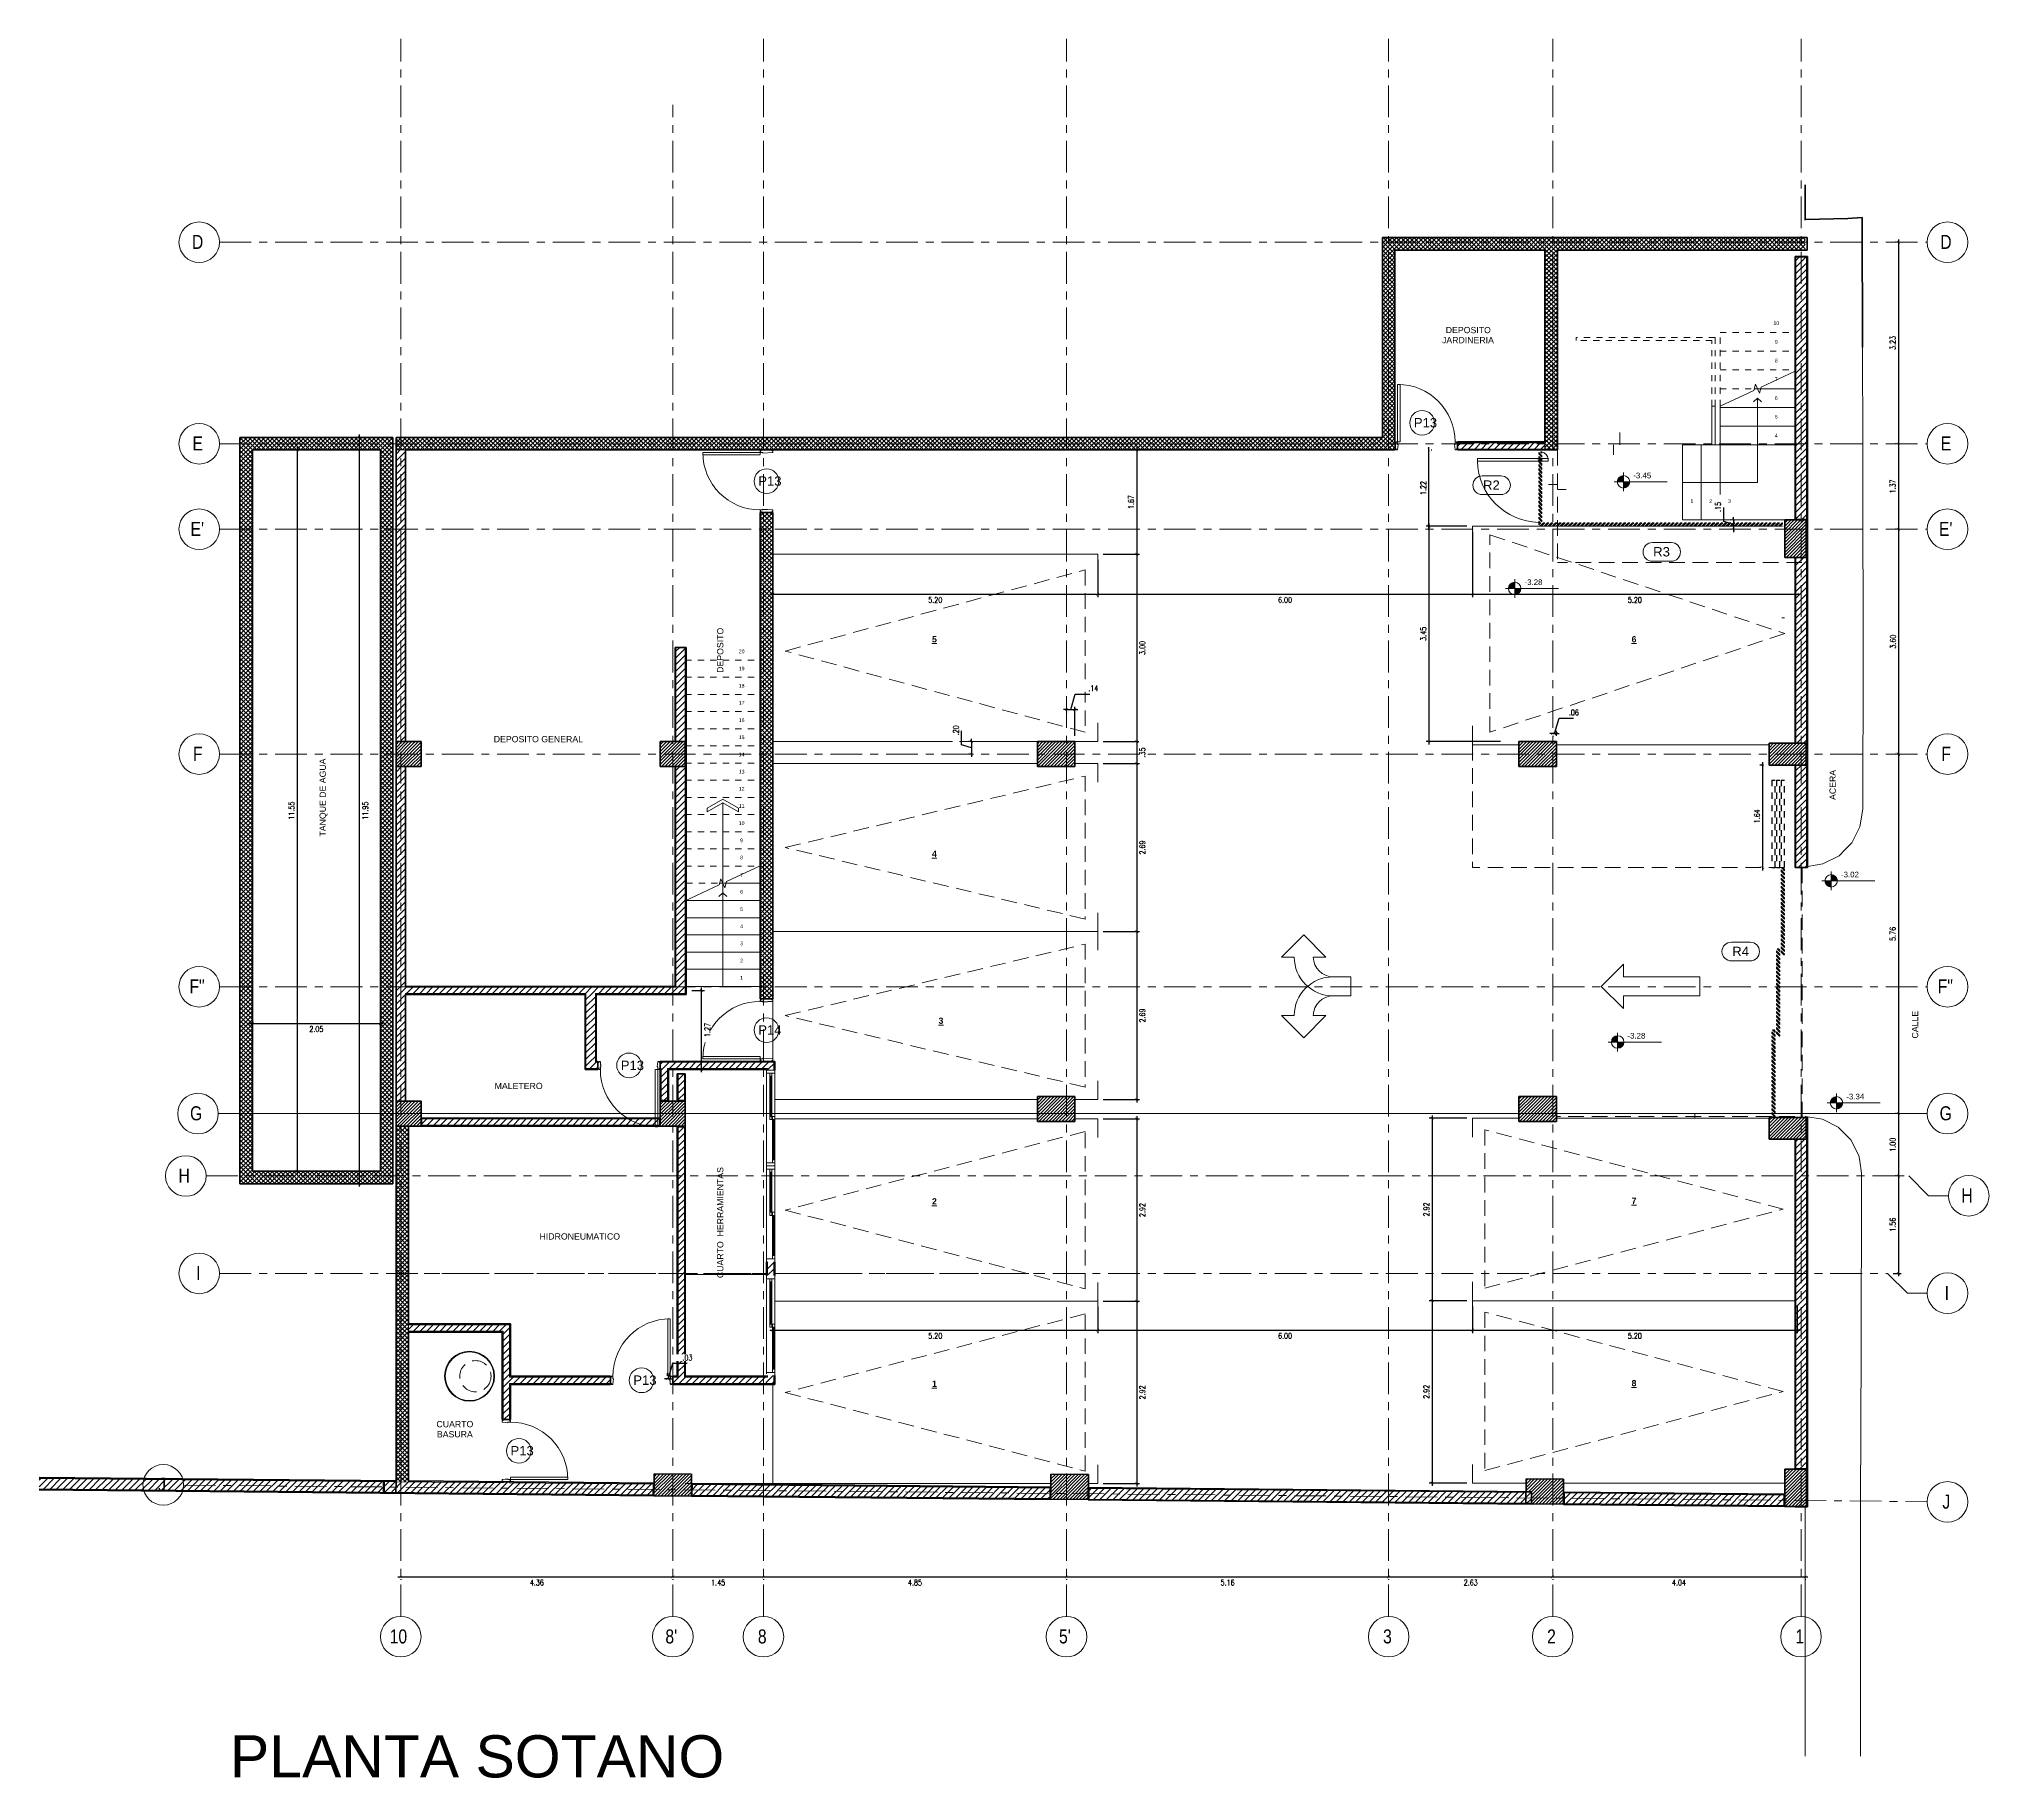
# Model space of a CAD drawing. Header units: millimetres. Extents: x 1130 to 2176, y -195 to 376.
# Drawn here: x 1832.2 to 1863.41, y 338.75 to 366.59 of the extents above; entities that cross this region are included whole.
import ezdxf

# ---------------------------------------------------------------- set-up
doc = ezdxf.new("R2010")
doc.units = ezdxf.units.MM
for name, pattern in [('Basculante', [0.003969, 0.002381, -0.001587]), ('Elevado', [0.003969, 0.002381, -0.001587]), ('Grid Line', [0.022225, 0.0127, -0.003175, 0.003175, -0.003175]), ('HIDDEN', [0.375, 0.25, -0.125]), ('HIDDEN2', [0.1875, 0.125, -0.0625])]:
    doc.linetypes.add(name, pattern=pattern)
for name, color, linetype, lineweight in [('_ est-proy', 7, 'Continuous', 9), ('_ puertas-corte', 7, 'Continuous', 9), ('_ puertas-vista', 7, 'Continuous', 9), ('A-DETL-THIN', 7, 'Continuous', 9), ('A-DOOR', 7, 'Continuous', 9), ('A-DOOR-FRAM', 7, 'Continuous', 18), ('A-DOOR-IDEN', 7, 'Continuous', 18), ('A-FLOR-OVHD', 7, 'HIDDEN2', 9), ('A-GENM', 7, 'Continuous', 9), ('A-ROOF', 132, 'Continuous', 9), ('C-PRKG', 70, 'Continuous', 9), ('C-PRKG-IDEN', 70, 'Continuous', 9), ('columnas-corte', 4, 'Continuous', 35), ('columnas-vista', 7, 'Continuous', 9), ('G-ANNO-DIMS', 2, 'Continuous', 9), ('G-ANNO-TEXT', 5, 'Continuous', 9), ('H- PARED', 8, 'Continuous', 50), ('L-SITE', 91, 'Continuous', 9), ('paded-vista', 7, 'Continuous', 18), ('pared-corte', 1, 'Continuous', 35), ('S-COLS', 6, 'Continuous', 9), ('S-GRID', 3, 'Continuous', 9), ('S-GRID-IDEN', 3, 'Continuous', 9), ('S-STRS-ANNO', 7, 'Continuous', 9), ('vista', 7, 'Continuous', 9)]:
    doc.layers.add(name, color=color, linetype=linetype, lineweight=lineweight)
doc.layers.add('C-INT', color=3, linetype='Continuous')
doc.styles.add('ARIAL', font='arial.ttf')
doc.styles.add('Arial_1', font='arial.ttf', dxfattribs={"height": 0.2})
doc.styles.add('Arial_2', font='arial.ttf', dxfattribs={"width": 0.8, "height": 0.18})
doc.styles.add('Arial_4', font='arial.ttf', dxfattribs={"height": 0.45})
doc.styles.add('Arial_5', font='arial.ttf', dxfattribs={"height": 0.15})
doc.styles.add('Arial_6', font='arial.ttf', dxfattribs={"height": 0.15})
doc.styles.add('Arial_B', font='arialbd.ttf', dxfattribs={"height": 0.2})
doc.styles.add('dim', font='romans.shx', dxfattribs={"width": 0.75})
doc.dimstyles.new('50', dxfattribs={"dimscale": 0.5, "dimtxt": 0.18, "dimasz": 0.09, "dimexe": 0.09, "dimexo": 0.18, "dimgap": 0.09, "dimtad": 2, "dimzin": 4, "dimdsep": 46, "dimtxsty": 'dim', "dimblk": 'ARCHTICK', "dimcen": 0.09, "dimdle": 0.09, "dimclrd": 256, "dimclre": 256, "dimclrt": 2, "dimaunit": 1, "dimazin": 1, "dimtfac": 1, "dimtmove": 1, "dimatfit": 0, "dimfxl": 1, "dimtvp": 1.2, "dimtfill": 1, "dimtolj": 1, "dimtzin": 0, "dimarcsym": 0})
pattern_1 = [(45, (1827.90598, 366.37549), (-0.03535534, 0.03535534), []), (135, (1827.90598, 366.37549), (-0.03535534, -0.03535534), [])]
pattern_2 = [(45, (1827.90598, 366.37549), (-0.05303301, 0.05303301), [])]
pattern_3 = [(45, (1827.905978, 366.37549), (-0.02616295, 0.02616295), [])]

# ---------------------------------------------------------------- blocks, each defined once
blk = doc.blocks.new('G-de aparcamiento - aparcamiento 3_00x6_00-325780-PLANTA SOTANO -3_28')
at = {"layer": 'C-PRKG'}
for p, q in [((0, 0), (0, -4.449)), ((1.589, 0), (0, 0)), ((2.92, -0.03), (2.92, -5.2)), ((0, -5.049), (0, -5.2)), ((0, -5.2), (0.3, -5.2)), ((2.92, -5.2), (2.62, -5.2))]:
    blk.add_line(p, q, dxfattribs=at)
blk = doc.blocks.new('G-de aparcamiento - aparcamiento 3_00x6_00-V1-PLANTA SOTANO -3_28')
at = {"layer": 'C-PRKG'}
for p, q in [((0, -0.03), (0, -5.2)), ((2.9197, -0.03), (2.9197, -4.235)), ((2.9197, -4.835), (2.9197, -5.2)), ((0, -5.2), (0.3, -5.2)), ((2.9197, -5.2), (2.6197, -5.2))]:
    blk.add_line(p, q, dxfattribs=at)
blk = doc.blocks.new('G-de aparcamiento - aparcamiento 2_6902x5_2-1974833-PLANTA SOTANO -3_28')
at = {"layer": 'C-PRKG'}
for p, q in [((0, 0), (0, -5.2)), ((2.6902, 0), (2.6902, -4.235)), ((2.6902, -4.835), (2.6902, -5.2)), ((0, -5.2), (0.3, -5.2)), ((2.6902, -5.2), (2.3902, -5.2))]:
    blk.add_line(p, q, dxfattribs=at)
blk = doc.blocks.new('G-de aparcamiento - aparcamiento 3_00x5_20-1974584-PLANTA SOTANO -3_28')
at = {"layer": 'C-PRKG'}
for p, q in [((0, 0), (0, -4.235)), ((3, 0), (3, -5.2)), ((0, -4.835), (0, -5.2)), ((0, -5.2), (0.3, -5.2)), ((3, -5.2), (2.7, -5.2))]:
    blk.add_line(p, q, dxfattribs=at)
blk = doc.blocks.new('G-de aparcamiento - aparcamiento 3_00x5_50-326047-PLANTA SOTANO -3_28')
at = {"layer": 'C-PRKG'}
for p, q in [((2.696, 0), (2.695, 0)), ((0, -0.036), (0, -5.2)), ((2.92, -0.201), (2.92, -3.74)), ((2.92, -4.34), (2.92, -5.2)), ((0, -5.2), (0.3, -5.2)), ((2.92, -5.2), (2.62, -5.2))]:
    blk.add_line(p, q, dxfattribs=at)
blk = doc.blocks.new('G-de aparcamiento - aparcamiento 3_00x5_50-V2-PLANTA SOTANO -3_28')
at = {"layer": 'C-PRKG'}
for p, q in [((2.92, -0.036), (2.92, -5.2)), ((0, -0.451), (0, -3.855)), ((0, -4.455), (0, -5.2)), ((0, -5.2), (0.3, -5.2)), ((2.92, -5.2), (2.62, -5.2))]:
    blk.add_line(p, q, dxfattribs=at)
blk = doc.blocks.new('R4 - R4-4800077-PLANTA SOTANO -3_28')
at = {"layer": '_ puertas-corte'}
for p, q in [((-0.435, 0.177), (-0.49, 0.125)), ((-0.49, 0.177), (-0.49, 0.165)), ((-0.49, 0.165), (-0.477, 0.177)), ((-0.477, 0.177), (-0.49, 0.177)), ((-0.49, 0.125), (-0.468, 0.125)), ((-0.468, 0.125), (-0.412, 0.177)), ((-0.412, 0.177), (-0.435, 0.177)), ((-0.37, 0.177), (-0.425, 0.125)), ((-0.425, 0.125), (-0.403, 0.125)), ((-0.403, 0.125), (-0.348, 0.177)), ((-0.348, 0.177), (-0.37, 0.177)), ((-0.305, 0.177), (-0.361, 0.125)), ((-0.361, 0.125), (-0.338, 0.125)), ((-0.338, 0.125), (-0.283, 0.177)), ((-0.283, 0.177), (-0.305, 0.177)), ((-0.24, 0.177), (-0.296, 0.125)), ((-0.296, 0.125), (-0.273, 0.125)), ((-0.273, 0.125), (-0.218, 0.177)), ((-0.218, 0.177), (-0.24, 0.177)), ((-0.176, 0.177), (-0.231, 0.125)), ((-0.231, 0.125), (-0.209, 0.125)), ((-0.209, 0.125), (-0.153, 0.177)), ((-0.153, 0.177), (-0.176, 0.177)), ((-0.111, 0.177), (-0.166, 0.125)), ((-0.166, 0.125), (-0.144, 0.125)), ((-0.144, 0.125), (-0.089, 0.177)), ((-0.089, 0.177), (-0.111, 0.177)), ((-0.046, 0.177), (-0.102, 0.125)), ((-0.102, 0.125), (-0.079, 0.125)), ((-0.079, 0.125), (-0.024, 0.177)), ((-0.024, 0.177), (-0.046, 0.177)), ((0.018, 0.177), (-0.037, 0.125)), ((-0.037, 0.125), (-0.015, 0.125)), ((-0.015, 0.125), (0.041, 0.177)), ((0.041, 0.177), (0.018, 0.177)), ((0.083, 0.177), (0.028, 0.125)), ((0.028, 0.125), (0.05, 0.125)), ((0.05, 0.125), (0.106, 0.177)), ((0.106, 0.177), (0.083, 0.177)), ((0.148, 0.177), (0.092, 0.125)), ((0.092, 0.125), (0.115, 0.125)), ((0.115, 0.125), (0.17, 0.177)), ((0.17, 0.177), (0.148, 0.177)), ((0.213, 0.177), (0.157, 0.125)), ((0.157, 0.125), (0.18, 0.125)), ((0.18, 0.125), (0.235, 0.177)), ((0.235, 0.177), (0.213, 0.177)), ((0.277, 0.177), (0.222, 0.125)), ((0.222, 0.125), (0.244, 0.125)), ((0.244, 0.125), (0.3, 0.177)), ((0.3, 0.177), (0.277, 0.177)), ((0.342, 0.177), (0.287, 0.125)), ((0.287, 0.125), (0.309, 0.125)), ((0.309, 0.125), (0.364, 0.177)), ((0.364, 0.177), (0.342, 0.177)), ((0.407, 0.177), (0.351, 0.125)), ((0.351, 0.125), (0.374, 0.125)), ((0.374, 0.125), (0.429, 0.177)), ((0.429, 0.177), (0.407, 0.177)), ((0.472, 0.177), (0.416, 0.125)), ((0.416, 0.125), (0.438, 0.125)), ((0.438, 0.125), (0.494, 0.177)), ((0.494, 0.177), (0.472, 0.177)), ((0.536, 0.177), (0.481, 0.125)), ((0.481, 0.125), (0.503, 0.125)), ((0.503, 0.125), (0.559, 0.177)), ((0.559, 0.177), (0.536, 0.177)), ((0.601, 0.177), (0.546, 0.125)), ((0.546, 0.125), (0.568, 0.125)), ((0.568, 0.125), (0.623, 0.177)), ((0.623, 0.177), (0.601, 0.177)), ((0.666, 0.177), (0.61, 0.125)), ((0.61, 0.125), (0.633, 0.125)), ((0.633, 0.125), (0.688, 0.177)), ((0.688, 0.177), (0.666, 0.177)), ((0.73, 0.177), (0.675, 0.125)), ((0.675, 0.125), (0.697, 0.125)), ((0.697, 0.125), (0.753, 0.177)), ((0.753, 0.177), (0.73, 0.177)), ((0.795, 0.177), (0.74, 0.125)), ((0.74, 0.125), (0.762, 0.125)), ((0.762, 0.125), (0.817, 0.177)), ((0.817, 0.177), (0.795, 0.177)), ((0.86, 0.177), (0.804, 0.125)), ((0.804, 0.125), (0.827, 0.125)), ((0.86, 0.102), (0.81, 0.055)), ((0.81, 0.055), (0.81, 0.05)), ((0.81, 0.05), (0.827, 0.05)), ((0.827, 0.125), (0.882, 0.177)), ((0.827, 0.05), (0.882, 0.102)), ((0.882, 0.177), (0.86, 0.177)), ((0.882, 0.102), (0.86, 0.102)), ((0.91, 0.164), (0.869, 0.125)), ((0.869, 0.125), (0.892, 0.125)), ((0.925, 0.102), (0.869, 0.05)), ((0.869, 0.05), (0.892, 0.05)), ((0.892, 0.125), (0.91, 0.142)), ((0.892, 0.05), (0.947, 0.102)), ((0.91, 0.142), (0.91, 0.164)), ((0.947, 0.102), (0.925, 0.102)), ((0.989, 0.102), (0.934, 0.05)), ((0.934, 0.05), (0.956, 0.05)), ((0.956, 0.05), (1.012, 0.102)), ((1.012, 0.102), (0.989, 0.102)), ((1.054, 0.102), (0.999, 0.05)), ((0.999, 0.05), (1.021, 0.05)), ((1.021, 0.05), (1.076, 0.102)), ((1.076, 0.102), (1.054, 0.102)), ((1.119, 0.102), (1.063, 0.05)), ((1.063, 0.05), (1.086, 0.05)), ((1.086, 0.05), (1.141, 0.102)), ((1.141, 0.102), (1.119, 0.102)), ((1.183, 0.102), (1.128, 0.05)), ((1.128, 0.05), (1.15, 0.05)), ((1.15, 0.05), (1.206, 0.102)), ((1.206, 0.102), (1.183, 0.102)), ((1.248, 0.102), (1.193, 0.05)), ((1.193, 0.05), (1.215, 0.05)), ((1.215, 0.05), (1.271, 0.102)), ((1.271, 0.102), (1.248, 0.102)), ((1.313, 0.102), (1.257, 0.05)), ((1.257, 0.05), (1.28, 0.05)), ((1.28, 0.05), (1.335, 0.102)), ((1.335, 0.102), (1.313, 0.102)), ((1.378, 0.102), (1.322, 0.05)), ((1.322, 0.05), (1.345, 0.05)), ((1.345, 0.05), (1.4, 0.102)), ((1.4, 0.102), (1.378, 0.102)), ((1.442, 0.102), (1.387, 0.05)), ((1.387, 0.05), (1.409, 0.05)), ((1.409, 0.05), (1.465, 0.102)), ((1.465, 0.102), (1.442, 0.102)), ((1.507, 0.102), (1.452, 0.05)), ((1.452, 0.05), (1.474, 0.05)), ((1.474, 0.05), (1.529, 0.102)), ((1.529, 0.102), (1.507, 0.102)), ((1.572, 0.102), (1.516, 0.05)), ((1.516, 0.05), (1.539, 0.05)), ((1.539, 0.05), (1.594, 0.102)), ((1.594, 0.102), (1.572, 0.102)), ((1.636, 0.102), (1.581, 0.05)), ((1.581, 0.05), (1.603, 0.05)), ((1.603, 0.05), (1.659, 0.102)), ((1.659, 0.102), (1.636, 0.102)), ((1.701, 0.102), (1.646, 0.05)), ((1.646, 0.05), (1.668, 0.05)), ((1.668, 0.05), (1.724, 0.102)), ((1.724, 0.102), (1.701, 0.102)), ((1.766, 0.102), (1.711, 0.05)), ((1.711, 0.05), (1.733, 0.05)), ((1.733, 0.05), (1.788, 0.102)), ((1.788, 0.102), (1.766, 0.102)), ((1.831, 0.102), (1.775, 0.05)), ((1.775, 0.05), (1.798, 0.05)), ((1.798, 0.05), (1.853, 0.102)), ((1.853, 0.102), (1.831, 0.102)), ((1.895, 0.102), (1.84, 0.05)), ((1.84, 0.05), (1.862, 0.05)), ((1.862, 0.05), (1.918, 0.102)), ((1.918, 0.102), (1.895, 0.102)), ((1.96, 0.102), (1.905, 0.05)), ((1.905, 0.05), (1.927, 0.05)), ((1.927, 0.05), (1.982, 0.102)), ((1.982, 0.102), (1.96, 0.102)), ((2.025, 0.102), (1.969, 0.05)), ((1.969, 0.05), (1.992, 0.05)), ((1.992, 0.05), (2.047, 0.102)), ((2.047, 0.102), (2.025, 0.102)), ((2.09, 0.102), (2.034, 0.05)), ((2.034, 0.05), (2.056, 0.05)), ((2.056, 0.05), (2.112, 0.102)), ((2.112, 0.102), (2.09, 0.102)), ((2.154, 0.102), (2.099, 0.05)), ((2.099, 0.05), (2.121, 0.05)), ((2.154, 0.027), (2.11, -0.014)), ((2.121, 0.05), (2.177, 0.102)), ((2.121, -0.025), (2.177, 0.027)), ((2.177, 0.102), (2.154, 0.102)), ((2.177, 0.027), (2.154, 0.027)), ((2.21, 0.094), (2.164, 0.05)), ((2.164, 0.05), (2.186, 0.05)), ((2.219, 0.027), (2.164, -0.025)), ((2.186, 0.05), (2.21, 0.073)), ((2.186, -0.025), (2.241, 0.027)), ((2.21, 0.073), (2.21, 0.094)), ((2.241, 0.027), (2.219, 0.027)), ((2.284, 0.027), (2.228, -0.025)), ((2.251, -0.025), (2.306, 0.027)), ((2.306, 0.027), (2.284, 0.027)), ((2.348, 0.027), (2.293, -0.025)), ((2.315, -0.025), (2.371, 0.027)), ((2.371, 0.027), (2.348, 0.027)), ((2.413, 0.027), (2.358, -0.025)), ((2.38, -0.025), (2.436, 0.027)), ((2.436, 0.027), (2.413, 0.027)), ((2.478, 0.027), (2.422, -0.025)), ((2.445, -0.025), (2.5, 0.027)), ((2.5, 0.027), (2.478, 0.027)), ((2.543, 0.027), (2.487, -0.025)), ((2.51, -0.025), (2.565, 0.027)), ((2.565, 0.027), (2.543, 0.027)), ((2.607, 0.027), (2.552, -0.025)), ((2.574, -0.025), (2.63, 0.027)), ((2.63, 0.027), (2.607, 0.027)), ((2.672, 0.027), (2.617, -0.025)), ((2.639, -0.025), (2.694, 0.027)), ((2.694, 0.027), (2.672, 0.027)), ((2.737, 0.027), (2.681, -0.025)), ((2.704, -0.025), (2.759, 0.027)), ((2.759, 0.027), (2.737, 0.027)), ((2.801, 0.027), (2.746, -0.025)), ((2.768, -0.025), (2.824, 0.027)), ((2.824, 0.027), (2.801, 0.027)), ((2.866, 0.027), (2.811, -0.025)), ((2.833, -0.025), (2.889, 0.027)), ((2.889, 0.027), (2.866, 0.027)), ((2.931, 0.027), (2.876, -0.025)), ((2.898, -0.025), (2.953, 0.027)), ((2.953, 0.027), (2.931, 0.027)), ((2.996, 0.027), (2.94, -0.025)), ((2.963, -0.025), (3.018, 0.027)), ((3.018, 0.027), (2.996, 0.027)), ((3.06, 0.027), (3.005, -0.025)), ((3.027, -0.025), (3.083, 0.027)), ((3.083, 0.027), (3.06, 0.027)), ((3.125, 0.027), (3.07, -0.025)), ((3.092, -0.025), (3.147, 0.027)), ((3.147, 0.027), (3.125, 0.027)), ((3.19, 0.027), (3.134, -0.025)), ((3.157, -0.025), (3.212, 0.027)), ((3.212, 0.027), (3.19, 0.027)), ((3.255, 0.027), (3.199, -0.025)), ((3.221, -0.025), (3.277, 0.027)), ((3.277, 0.027), (3.255, 0.027)), ((3.319, 0.027), (3.264, -0.025)), ((3.286, -0.025), (3.342, 0.027)), ((3.342, 0.027), (3.319, 0.027)), ((3.384, 0.027), (3.329, -0.025)), ((3.351, -0.025), (3.406, 0.027)), ((3.406, 0.027), (3.384, 0.027)), ((3.449, 0.027), (3.393, -0.025)), ((3.416, -0.025), (3.471, 0.027)), ((3.471, 0.027), (3.449, 0.027)), ((3.51, 0.024), (3.458, -0.025)), ((3.48, -0.025), (3.51, 0.003)), ((3.51, 0.003), (3.51, 0.024)), ((2.11, -0.014), (2.11, -0.025)), ((2.11, -0.025), (2.121, -0.025)), ((2.164, -0.025), (2.186, -0.025)), ((2.228, -0.025), (2.251, -0.025)), ((2.293, -0.025), (2.315, -0.025)), ((2.358, -0.025), (2.38, -0.025)), ((2.422, -0.025), (2.445, -0.025)), ((2.487, -0.025), (2.51, -0.025)), ((2.552, -0.025), (2.574, -0.025)), ((2.617, -0.025), (2.639, -0.025)), ((2.681, -0.025), (2.704, -0.025)), ((2.746, -0.025), (2.768, -0.025)), ((2.811, -0.025), (2.833, -0.025)), ((2.876, -0.025), (2.898, -0.025)), ((2.94, -0.025), (2.963, -0.025)), ((3.005, -0.025), (3.027, -0.025)), ((3.07, -0.025), (3.092, -0.025)), ((3.134, -0.025), (3.157, -0.025)), ((3.199, -0.025), (3.221, -0.025)), ((3.264, -0.025), (3.286, -0.025)), ((3.329, -0.025), (3.351, -0.025)), ((3.393, -0.025), (3.416, -0.025)), ((3.458, -0.025), (3.48, -0.025))]:
    blk.add_line(p, q, dxfattribs=at)
at = {"layer": '_ puertas-vista', "linetype": 'Elevado', "lineweight": 25}
for p, q in [((3.51, 0.177), (3.51, 0.125)), ((4.91, 0.177), (3.51, 0.177)), ((3.51, 0.125), (4.91, 0.125)), ((3.51, 0.102), (3.51, 0.05)), ((4.91, 0.102), (3.51, 0.102)), ((3.51, 0.05), (4.91, 0.05)), ((3.51, 0.027), (3.51, 0.024)), ((4.91, 0.027), (3.51, 0.027)), ((3.51, 0.003), (3.51, -0.025)), ((4.91, 0.177), (4.91, 0.125)), ((4.91, 0.102), (4.91, 0.05)), ((4.91, 0.027), (4.91, -0.025)), ((3.51, -0.025), (4.91, -0.025))]:
    blk.add_line(p, q, dxfattribs=at)
blk = doc.blocks.new('P13-1_00x2_40 romanilla - 1_00x2_40-4646159-PLANTA SOTANO -3_28')
at = {"layer": '_ puertas-corte'}
for p, q in [((-0.535, 0.05), (-0.52, 0.05)), ((-0.535, -0.05), (-0.535, 0.05)), ((-0.534, 0.049), (-0.534, -0.049)), ((-0.519, 0.049), (-0.534, 0.049)), ((-0.52, 0.065), (-0.5, 0.065)), ((-0.52, 0.05), (-0.52, 0.065)), ((-0.519, 0.064), (-0.519, 0.049)), ((-0.5, 0.064), (-0.519, 0.064)), ((-0.496, 0.024), (-0.496, 0.06)), ((-0.486, 0.024), (-0.496, 0.024)), ((-0.496, -0.061), (-0.486, 0.024)), ((-0.495, 0.06), (-0.495, 0.025)), ((-0.485, 0.025), (-0.495, -0.062)), ((-0.495, 0.025), (-0.485, 0.025)), ((0.415, 0.025), (0.425, 0.025)), ((0.425, -0.062), (0.415, 0.025)), ((0.416, 0.024), (0.426, -0.061)), ((0.426, 0.024), (0.416, 0.024)), ((0.425, 0.025), (0.425, 0.06)), ((0.426, 0.06), (0.426, 0.024)), ((0.43, 0.065), (0.45, 0.065)), ((0.449, 0.064), (0.43, 0.064)), ((0.449, 0.049), (0.449, 0.064)), ((0.464, 0.049), (0.449, 0.049)), ((0.45, 0.065), (0.45, 0.05)), ((0.45, 0.05), (0.465, 0.05)), ((0.464, -0.049), (0.464, 0.049)), ((0.465, 0.05), (0.465, -0.05)), ((-0.52, -0.05), (-0.535, -0.05)), ((-0.534, -0.049), (-0.519, -0.049)), ((-0.52, -0.065), (-0.52, -0.05)), ((-0.5, -0.065), (-0.52, -0.065)), ((-0.519, -0.049), (-0.519, -0.064)), ((-0.519, -0.064), (-0.5, -0.064)), ((0.43, -0.064), (0.449, -0.064)), ((0.45, -0.065), (0.43, -0.065)), ((0.449, -0.049), (0.464, -0.049)), ((0.449, -0.064), (0.449, -0.049)), ((0.45, -0.05), (0.45, -0.065)), ((0.465, -0.05), (0.45, -0.05))]:
    blk.add_line(p, q, dxfattribs=at)
for centre, radius, start, end in [((-0.5, 0.06), 0.005, 360, 90), ((-0.5, 0.06), 0.004, 360, 90), ((0.43, 0.06), 0.005, 90, 180), ((0.43, 0.06), 0.004, 90, 180), ((-0.5, -0.06), 0.004, 270, 338.9112), ((-0.5, -0.06), 0.005, 270, 338.9112), ((0.43, -0.06), 0.005, 201.0888, 270), ((0.43, -0.06), 0.004, 201.0888, 270)]:
    blk.add_arc(centre, radius, start, end, dxfattribs=at)
at = {"layer": '_ puertas-vista'}
for p, q in [((0.425, 0.985), (0.385, 0.985)), ((0.385, 0.985), (0.385, 0.065)), ((0.425, 0.065), (0.425, 0.985)), ((0.425, 0.065), (0.39, 0.065))]:
    blk.add_line(p, q, dxfattribs=at)
blk.add_arc((0.425, 0.065), 0.92, 90, 180, dxfattribs=at)
blk = doc.blocks.new('1_91x2_30 - 1_535X2_30 2-1774905-PLANTA SOTANO -3_28')
at = {"layer": 'A-DOOR'}
for p, q in [((0.025, 0.0025), (0.025, -0.0075)), ((0.6675, 0.0025), (0.025, 0.0025)), ((0.6675, -0.0075), (0.6675, 0.0025)), ((-0.025, -0.0425), (-0.6675, -0.0425)), ((-0.6675, -0.0425), (-0.6675, -0.0525)), ((-0.6675, -0.0525), (-0.025, -0.0525)), ((-0.025, -0.0525), (-0.025, -0.0425)), ((0.025, -0.0075), (0.6675, -0.0075))]:
    blk.add_line(p, q, dxfattribs=at)
at = {"layer": 'A-DOOR-FRAM'}
for p, q in [((-0.7175, 0.065), (-0.7675, 0.065)), ((-0.7175, -0.065), (-0.7175, 0.065)), ((0.025, 0.015), (-0.025, 0.015)), ((-0.025, 0.015), (-0.025, -0.02)), ((0.025, -0.02), (0.025, 0.015)), ((0.025, 0.015), (0.6675, 0.015)), ((0.7175, 0.015), (0.6675, 0.015)), ((0.6675, 0.015), (0.6675, -0.02)), ((0.7675, 0.065), (0.7175, 0.065)), ((0.7175, 0.065), (0.7175, -0.065)), ((0.7175, -0.02), (0.7175, 0.015)), ((0.7675, -0.065), (0.7675, 0.065)), ((-0.7675, -0.065), (-0.7175, -0.065)), ((-0.6675, -0.03), (-0.7175, -0.03)), ((-0.7175, -0.03), (-0.7175, -0.065)), ((-0.7175, -0.065), (-0.6675, -0.065)), ((-0.6675, -0.065), (-0.6675, -0.03)), ((-0.6675, -0.03), (-0.025, -0.03)), ((-0.025, -0.065), (-0.6675, -0.065)), ((-0.025, -0.02), (0.025, -0.02)), ((0.025, -0.03), (-0.025, -0.03)), ((-0.025, -0.03), (-0.025, -0.065)), ((-0.025, -0.065), (0.025, -0.065)), ((0.6675, -0.02), (0.025, -0.02)), ((0.025, -0.065), (0.025, -0.03)), ((0.6675, -0.02), (0.7175, -0.02)), ((0.7175, -0.065), (0.7675, -0.065))]:
    blk.add_line(p, q, dxfattribs=at)
blk = doc.blocks.new('1_91x2_30 - 1_60X2_30 2-1774885-PLANTA SOTANO -3_28')
at = {"layer": 'A-DOOR'}
for p, q in [((0.025, 0.0025), (0.025, -0.0075)), ((0.7, 0.0025), (0.025, 0.0025)), ((0.7, -0.0075), (0.7, 0.0025)), ((-0.025, -0.0425), (-0.7, -0.0425)), ((-0.7, -0.0425), (-0.7, -0.0525)), ((-0.7, -0.0525), (-0.025, -0.0525)), ((-0.025, -0.0525), (-0.025, -0.0425)), ((0.025, -0.0075), (0.7, -0.0075))]:
    blk.add_line(p, q, dxfattribs=at)
at = {"layer": 'A-DOOR-FRAM'}
for p, q in [((-0.75, 0.065), (-0.7711, 0.065)), ((-0.75, -0.065), (-0.75, 0.065)), ((0.025, 0.015), (-0.025, 0.015)), ((-0.025, 0.015), (-0.025, -0.02)), ((0.025, -0.02), (0.025, 0.015)), ((0.025, 0.015), (0.7, 0.015)), ((0.75, 0.015), (0.7, 0.015)), ((0.7, 0.015), (0.7, -0.02)), ((0.8, 0.065), (0.75, 0.065)), ((0.75, 0.065), (0.75, -0.065)), ((0.75, -0.02), (0.75, 0.015)), ((-0.8, -0.065), (-0.75, -0.065)), ((-0.7, -0.03), (-0.75, -0.03)), ((-0.75, -0.03), (-0.75, -0.065)), ((-0.75, -0.065), (-0.7, -0.065)), ((-0.7, -0.065), (-0.7, -0.03)), ((-0.7, -0.03), (-0.025, -0.03)), ((-0.025, -0.065), (-0.7, -0.065)), ((-0.025, -0.02), (0.025, -0.02)), ((0.025, -0.03), (-0.025, -0.03)), ((-0.025, -0.03), (-0.025, -0.065)), ((-0.025, -0.065), (0.025, -0.065)), ((0.7, -0.02), (0.025, -0.02)), ((0.025, -0.065), (0.025, -0.03)), ((0.7, -0.02), (0.75, -0.02)), ((0.75, -0.065), (0.8, -0.065))]:
    blk.add_line(p, q, dxfattribs=at)
blk = doc.blocks.new('R3 - R3-4795687-PLANTA SOTANO -3_28')
at = {"layer": '_ puertas-corte'}
for p, q in [((-0.39, -0.005), (-0.356, 0.027)), ((-0.378, 0.027), (-0.39, 0.016)), ((-0.39, 0.016), (-0.39, -0.005)), ((-0.356, 0.027), (-0.378, 0.027)), ((-0.314, 0.027), (-0.369, -0.025)), ((-0.347, -0.025), (-0.291, 0.027)), ((-0.291, 0.027), (-0.314, 0.027)), ((-0.249, 0.027), (-0.304, -0.025)), ((-0.282, -0.025), (-0.227, 0.027)), ((-0.227, 0.027), (-0.249, 0.027)), ((-0.184, 0.027), (-0.24, -0.025)), ((-0.217, -0.025), (-0.162, 0.027)), ((-0.162, 0.027), (-0.184, 0.027)), ((-0.119, 0.027), (-0.175, -0.025)), ((-0.152, -0.025), (-0.097, 0.027)), ((-0.097, 0.027), (-0.119, 0.027)), ((-0.055, 0.027), (-0.11, -0.025)), ((-0.088, -0.025), (-0.032, 0.027)), ((-0.032, 0.027), (-0.055, 0.027)), ((0.01, 0.027), (-0.045, -0.025)), ((-0.023, -0.025), (0.032, 0.027)), ((0.032, 0.027), (0.01, 0.027)), ((0.075, 0.027), (0.019, -0.025)), ((0.042, -0.025), (0.097, 0.027)), ((0.097, 0.027), (0.075, 0.027)), ((0.139, 0.027), (0.084, -0.025)), ((0.106, -0.025), (0.162, 0.027)), ((0.162, 0.027), (0.139, 0.027)), ((0.204, 0.027), (0.149, -0.025)), ((0.171, -0.025), (0.227, 0.027)), ((0.227, 0.027), (0.204, 0.027)), ((0.269, 0.027), (0.213, -0.025)), ((0.236, -0.025), (0.291, 0.027)), ((0.291, 0.027), (0.269, 0.027)), ((0.334, 0.027), (0.278, -0.025)), ((0.301, -0.025), (0.356, 0.027)), ((0.356, 0.027), (0.334, 0.027)), ((0.398, 0.027), (0.343, -0.025)), ((0.365, -0.025), (0.421, 0.027)), ((0.421, 0.027), (0.398, 0.027)), ((0.463, 0.027), (0.408, -0.025)), ((0.43, -0.025), (0.485, 0.027)), ((0.485, 0.027), (0.463, 0.027)), ((0.528, 0.027), (0.472, -0.025)), ((0.495, -0.025), (0.55, 0.027)), ((0.55, 0.027), (0.528, 0.027)), ((0.592, 0.027), (0.537, -0.025)), ((0.559, -0.025), (0.615, 0.027)), ((0.615, 0.027), (0.592, 0.027)), ((0.657, 0.027), (0.602, -0.025)), ((0.624, -0.025), (0.68, 0.027)), ((0.68, 0.027), (0.657, 0.027)), ((0.722, 0.027), (0.667, -0.025)), ((0.689, -0.025), (0.744, 0.027)), ((0.744, 0.027), (0.722, 0.027)), ((0.787, 0.027), (0.731, -0.025)), ((0.754, -0.025), (0.809, 0.027)), ((0.809, 0.027), (0.787, 0.027)), ((0.851, 0.027), (0.796, -0.025)), ((0.818, -0.025), (0.874, 0.027)), ((0.874, 0.027), (0.851, 0.027)), ((0.916, 0.027), (0.861, -0.025)), ((0.883, -0.025), (0.938, 0.027)), ((0.938, 0.027), (0.916, 0.027)), ((0.981, 0.027), (0.925, -0.025)), ((0.948, -0.025), (1.003, 0.027)), ((1.003, 0.027), (0.981, 0.027)), ((1.046, 0.027), (0.99, -0.025)), ((1.012, -0.025), (1.068, 0.027)), ((1.068, 0.027), (1.046, 0.027)), ((1.11, 0.027), (1.055, -0.025)), ((1.077, -0.025), (1.133, 0.027)), ((1.133, 0.027), (1.11, 0.027)), ((1.175, 0.027), (1.12, -0.025)), ((1.142, -0.025), (1.197, 0.027)), ((1.197, 0.027), (1.175, 0.027)), ((1.24, 0.027), (1.184, -0.025)), ((1.207, -0.025), (1.262, 0.027)), ((1.262, 0.027), (1.24, 0.027)), ((1.304, 0.027), (1.249, -0.025)), ((1.271, -0.025), (1.327, 0.027)), ((1.327, 0.027), (1.304, 0.027)), ((1.369, 0.027), (1.314, -0.025)), ((1.336, -0.025), (1.392, 0.027)), ((1.392, 0.027), (1.369, 0.027)), ((1.434, 0.027), (1.378, -0.025)), ((1.401, -0.025), (1.456, 0.027)), ((1.456, 0.027), (1.434, 0.027)), ((1.499, 0.027), (1.443, -0.025)), ((1.466, -0.025), (1.521, 0.027)), ((1.521, 0.027), (1.499, 0.027)), ((1.563, 0.027), (1.508, -0.025)), ((1.53, -0.025), (1.586, 0.027)), ((1.586, 0.027), (1.563, 0.027)), ((1.628, 0.027), (1.573, -0.025)), ((1.595, -0.025), (1.65, 0.027)), ((1.65, 0.027), (1.628, 0.027)), ((1.693, 0.027), (1.637, -0.025)), ((1.66, -0.025), (1.715, 0.027)), ((1.715, 0.027), (1.693, 0.027)), ((1.757, 0.027), (1.702, -0.025)), ((1.724, -0.025), (1.78, 0.027)), ((1.78, 0.027), (1.757, 0.027)), ((1.822, 0.027), (1.767, -0.025)), ((1.789, -0.025), (1.845, 0.027)), ((1.845, 0.027), (1.822, 0.027)), ((1.887, 0.027), (1.832, -0.025)), ((1.854, -0.025), (1.909, 0.027)), ((1.909, 0.027), (1.887, 0.027)), ((1.952, 0.027), (1.896, -0.025)), ((1.919, -0.025), (1.974, 0.027)), ((1.974, 0.027), (1.952, 0.027)), ((2.016, 0.027), (1.961, -0.025)), ((1.983, -0.025), (2.039, 0.027)), ((2.039, 0.027), (2.016, 0.027)), ((2.081, 0.027), (2.026, -0.025)), ((2.048, -0.025), (2.103, 0.027)), ((2.103, 0.027), (2.081, 0.027)), ((2.146, 0.027), (2.09, -0.025)), ((2.113, -0.025), (2.168, 0.027)), ((2.168, 0.027), (2.146, 0.027)), ((2.211, 0.027), (2.155, -0.025)), ((2.177, -0.025), (2.233, 0.027)), ((2.233, 0.027), (2.211, 0.027)), ((2.275, 0.027), (2.22, -0.025)), ((2.242, -0.025), (2.298, 0.027)), ((2.298, 0.027), (2.275, 0.027)), ((2.34, 0.027), (2.285, -0.025)), ((2.307, -0.025), (2.362, 0.027)), ((2.362, 0.027), (2.34, 0.027)), ((2.405, 0.027), (2.349, -0.025)), ((2.372, -0.025), (2.427, 0.027)), ((2.427, 0.027), (2.405, 0.027)), ((2.469, 0.027), (2.414, -0.025)), ((2.436, -0.025), (2.492, 0.027)), ((2.492, 0.027), (2.469, 0.027)), ((2.534, 0.027), (2.479, -0.025)), ((2.501, -0.025), (2.556, 0.027)), ((2.556, 0.027), (2.534, 0.027)), ((2.599, 0.027), (2.543, -0.025)), ((2.566, -0.025), (2.621, 0.027)), ((2.621, 0.027), (2.599, 0.027)), ((2.664, 0.027), (2.608, -0.025)), ((2.631, -0.025), (2.686, 0.027)), ((2.686, 0.027), (2.664, 0.027)), ((2.728, 0.027), (2.673, -0.025)), ((2.695, -0.025), (2.751, 0.027)), ((2.751, 0.027), (2.728, 0.027)), ((2.793, 0.027), (2.738, -0.025)), ((2.76, -0.025), (2.815, 0.027)), ((2.815, 0.027), (2.793, 0.027)), ((2.858, 0.027), (2.802, -0.025)), ((2.825, -0.025), (2.88, 0.027)), ((2.88, 0.027), (2.858, 0.027)), ((2.922, 0.027), (2.867, -0.025)), ((2.889, -0.025), (2.945, 0.027)), ((2.945, 0.027), (2.922, 0.027)), ((2.987, 0.027), (2.932, -0.025)), ((2.954, -0.025), (3.01, 0.027)), ((3.01, 0.027), (2.987, 0.027)), ((3.052, 0.027), (2.996, -0.025)), ((3.019, -0.025), (3.074, 0.027)), ((3.074, 0.027), (3.052, 0.027)), ((3.117, 0.027), (3.061, -0.025)), ((3.084, -0.025), (3.139, 0.027)), ((3.139, 0.027), (3.117, 0.027)), ((3.181, 0.027), (3.126, -0.025)), ((3.148, -0.025), (3.204, 0.027)), ((3.204, 0.027), (3.181, 0.027)), ((3.246, 0.027), (3.191, -0.025)), ((3.213, -0.025), (3.268, 0.027)), ((3.268, 0.027), (3.246, 0.027)), ((3.311, 0.027), (3.255, -0.025)), ((3.278, -0.025), (3.333, 0.027)), ((3.333, 0.027), (3.311, 0.027)), ((3.376, 0.027), (3.32, -0.025)), ((3.342, -0.025), (3.398, 0.027)), ((3.398, 0.027), (3.376, 0.027)), ((3.44, 0.027), (3.385, -0.025)), ((3.407, -0.025), (3.463, 0.027)), ((3.463, 0.027), (3.44, 0.027)), ((3.505, 0.027), (3.45, -0.025)), ((3.472, -0.025), (3.51, 0.011)), ((3.51, 0.027), (3.505, 0.027)), ((3.51, 0.011), (3.51, 0.027)), ((-0.369, -0.025), (-0.347, -0.025)), ((-0.304, -0.025), (-0.282, -0.025)), ((-0.24, -0.025), (-0.217, -0.025)), ((-0.175, -0.025), (-0.152, -0.025)), ((-0.11, -0.025), (-0.088, -0.025)), ((-0.045, -0.025), (-0.023, -0.025)), ((0.019, -0.025), (0.042, -0.025)), ((0.084, -0.025), (0.106, -0.025)), ((0.149, -0.025), (0.171, -0.025)), ((0.213, -0.025), (0.236, -0.025)), ((0.278, -0.025), (0.301, -0.025)), ((0.343, -0.025), (0.365, -0.025)), ((0.408, -0.025), (0.43, -0.025)), ((0.472, -0.025), (0.495, -0.025)), ((0.537, -0.025), (0.559, -0.025)), ((0.602, -0.025), (0.624, -0.025)), ((0.667, -0.025), (0.689, -0.025)), ((0.731, -0.025), (0.754, -0.025)), ((0.796, -0.025), (0.818, -0.025)), ((0.861, -0.025), (0.883, -0.025)), ((0.925, -0.025), (0.948, -0.025)), ((0.99, -0.025), (1.012, -0.025)), ((1.055, -0.025), (1.077, -0.025)), ((1.12, -0.025), (1.142, -0.025)), ((1.184, -0.025), (1.207, -0.025)), ((1.249, -0.025), (1.271, -0.025)), ((1.314, -0.025), (1.336, -0.025)), ((1.378, -0.025), (1.401, -0.025)), ((1.443, -0.025), (1.466, -0.025)), ((1.508, -0.025), (1.53, -0.025)), ((1.573, -0.025), (1.595, -0.025)), ((1.637, -0.025), (1.66, -0.025)), ((1.702, -0.025), (1.724, -0.025)), ((1.767, -0.025), (1.789, -0.025)), ((1.832, -0.025), (1.854, -0.025)), ((1.896, -0.025), (1.919, -0.025)), ((1.961, -0.025), (1.983, -0.025)), ((2.026, -0.025), (2.048, -0.025)), ((2.09, -0.025), (2.113, -0.025)), ((2.155, -0.025), (2.177, -0.025)), ((2.22, -0.025), (2.242, -0.025)), ((2.285, -0.025), (2.307, -0.025)), ((2.349, -0.025), (2.372, -0.025)), ((2.414, -0.025), (2.436, -0.025)), ((2.479, -0.025), (2.501, -0.025)), ((2.543, -0.025), (2.566, -0.025)), ((2.608, -0.025), (2.631, -0.025)), ((2.673, -0.025), (2.695, -0.025)), ((2.738, -0.025), (2.76, -0.025)), ((2.802, -0.025), (2.825, -0.025)), ((2.867, -0.025), (2.889, -0.025)), ((2.932, -0.025), (2.954, -0.025)), ((2.996, -0.025), (3.019, -0.025)), ((3.061, -0.025), (3.084, -0.025)), ((3.126, -0.025), (3.148, -0.025)), ((3.191, -0.025), (3.213, -0.025)), ((3.255, -0.025), (3.278, -0.025)), ((3.32, -0.025), (3.342, -0.025)), ((3.385, -0.025), (3.407, -0.025)), ((3.45, -0.025), (3.472, -0.025))]:
    blk.add_line(p, q, dxfattribs=at)
blk = doc.blocks.new('PIPOTE basura - PIPOTE basura-1499795-PLANTA SOTANO -3_28')
at = {"layer": 'A-GENM'}
for radius, start, end in [(0.4, 360, 180), (0.39, 0, 180), (0.4, 180, 360), (0.39, 180, 0)]:
    blk.add_arc((0, 0), radius, start, end, dxfattribs=at)
blk = doc.blocks.new('G-de aparcamiento - aparcamiento 3_50x5_25-1970113-PLANTA SOTANO -3_28')
at = {"layer": 'C-PRKG'}
for p, q in [((0, -0.201), (0, -0.213)), ((0, -0.236), (0, -0.278)), ((0, -0.3), (0, -0.343)), ((0, -0.365), (0, -0.408)), ((0, -0.43), (0, -0.472)), ((0, -0.495), (0, -0.537)), ((0, -0.559), (0, -0.602)), ((0, -0.624), (0, -0.666)), ((3.5, -0.451), (3.5, -3.855)), ((0, -0.689), (0, -0.731)), ((0, -0.753), (0, -0.796)), ((0, -0.818), (0, -0.861)), ((0, -0.883), (0, -0.925)), ((0, -0.948), (0, -0.99)), ((0, -1.012), (0, -1.055)), ((0, -1.077), (0, -1.119)), ((0, -1.142), (0, -1.184)), ((0, -1.207), (0, -1.249)), ((0, -1.271), (0, -1.314)), ((0, -1.336), (0, -1.378)), ((0, -1.401), (0, -1.443)), ((0, -1.465), (0, -1.508)), ((0, -1.53), (0, -1.573)), ((0, -1.595), (0, -1.637)), ((0, -1.66), (0, -1.702)), ((0, -1.724), (0, -1.767)), ((0, -1.789), (0, -1.831)), ((0, -1.854), (0, -1.896)), ((0, -1.918), (0, -1.961)), ((0, -1.983), (0, -2.026)), ((0, -2.048), (0, -2.09)), ((0, -2.113), (0, -2.155)), ((0, -2.177), (0, -2.22)), ((0, -2.242), (0, -2.284)), ((0, -2.307), (0, -2.349)), ((0, -2.372), (0, -2.414)), ((0, -2.436), (0, -2.479)), ((0, -2.501), (0, -2.543)), ((0, -2.566), (0, -2.608)), ((0, -2.63), (0, -2.673)), ((0, -2.695), (0, -2.737)), ((0, -2.76), (0, -2.802)), ((0, -2.825), (0, -2.867)), ((0, -2.889), (0, -2.932)), ((0, -2.954), (0, -2.996)), ((0, -3.019), (0, -3.061)), ((0, -3.083), (0, -3.126)), ((0, -3.148), (0, -3.191)), ((0, -3.213), (0, -3.255)), ((0, -3.278), (0, -3.32)), ((0, -3.342), (0, -3.385)), ((0, -3.407), (0, -3.449)), ((0, -3.472), (0, -3.514)), ((0, -3.537), (0, -3.579)), ((0, -3.601), (0, -3.644)), ((0, -3.666), (0, -3.708)), ((0, -3.731), (0, -3.773)), ((0, -3.795), (0, -3.838)), ((0, -3.86), (0, -3.902)), ((0, -3.925), (0, -3.967)), ((0, -3.99), (0, -4.032)), ((0, -4.054), (0, -4.097)), ((0, -4.119), (0, -5.2)), ((3.5, -4.455), (3.5, -5.2)), ((0, -5.2), (0.3, -5.2)), ((3.5, -5.2), (3.2, -5.2))]:
    blk.add_line(p, q, dxfattribs=at)
blk = doc.blocks.new('R2 - R2-4791491-PLANTA SOTANO -3_28')
at = {"layer": '_ puertas-corte'}
for p, q in [((2.38, 0.005), (2.404, 0.027)), ((2.381, 0.027), (2.38, 0.026)), ((2.38, 0.026), (2.38, 0.005)), ((2.404, 0.027), (2.381, 0.027)), ((2.446, 0.027), (2.391, -0.025)), ((2.413, -0.025), (2.468, 0.027)), ((2.468, 0.027), (2.446, 0.027)), ((2.511, 0.027), (2.455, -0.025)), ((2.478, -0.025), (2.533, 0.027)), ((2.533, 0.027), (2.511, 0.027)), ((2.575, 0.027), (2.52, -0.025)), ((2.542, -0.025), (2.598, 0.027)), ((2.598, 0.027), (2.575, 0.027)), ((2.64, 0.027), (2.585, -0.025)), ((2.607, -0.025), (2.662, 0.027)), ((2.662, 0.027), (2.64, 0.027)), ((2.705, 0.027), (2.649, -0.025)), ((2.672, -0.025), (2.727, 0.027)), ((2.727, 0.027), (2.705, 0.027)), ((2.77, 0.027), (2.714, -0.025)), ((2.736, -0.025), (2.792, 0.027)), ((2.792, 0.027), (2.77, 0.027)), ((2.834, 0.027), (2.779, -0.025)), ((2.801, -0.025), (2.857, 0.027)), ((2.857, 0.027), (2.834, 0.027)), ((2.899, 0.027), (2.844, -0.025)), ((2.866, -0.025), (2.921, 0.027)), ((2.921, 0.027), (2.899, 0.027)), ((2.964, 0.027), (2.908, -0.025)), ((2.931, -0.025), (2.986, 0.027)), ((2.986, 0.027), (2.964, 0.027)), ((3.028, 0.027), (2.973, -0.025)), ((2.995, -0.025), (3.051, 0.027)), ((3.051, 0.027), (3.028, 0.027)), ((3.093, 0.027), (3.038, -0.025)), ((3.06, -0.025), (3.116, 0.027)), ((3.116, 0.027), (3.093, 0.027)), ((3.158, 0.027), (3.102, -0.025)), ((3.125, -0.025), (3.18, 0.027)), ((3.18, 0.027), (3.158, 0.027)), ((3.223, 0.027), (3.167, -0.025)), ((3.19, -0.025), (3.245, 0.027)), ((3.245, 0.027), (3.223, 0.027)), ((3.287, 0.027), (3.232, -0.025)), ((3.254, -0.025), (3.31, 0.027)), ((3.31, 0.027), (3.287, 0.027)), ((3.352, 0.027), (3.297, -0.025)), ((3.319, -0.025), (3.374, 0.027)), ((3.374, 0.027), (3.352, 0.027)), ((3.417, 0.027), (3.361, -0.025)), ((3.384, -0.025), (3.439, 0.027)), ((3.439, 0.027), (3.417, 0.027)), ((3.481, 0.027), (3.426, -0.025)), ((3.448, -0.025), (3.504, 0.027)), ((3.504, 0.027), (3.481, 0.027)), ((2.391, -0.025), (2.413, -0.025)), ((2.455, -0.025), (2.478, -0.025)), ((2.52, -0.025), (2.542, -0.025)), ((2.585, -0.025), (2.607, -0.025)), ((2.649, -0.025), (2.672, -0.025)), ((2.714, -0.025), (2.736, -0.025)), ((2.779, -0.025), (2.801, -0.025)), ((2.844, -0.025), (2.866, -0.025)), ((2.908, -0.025), (2.931, -0.025)), ((2.973, -0.025), (2.995, -0.025)), ((3.038, -0.025), (3.06, -0.025)), ((3.102, -0.025), (3.125, -0.025)), ((3.167, -0.025), (3.19, -0.025)), ((3.232, -0.025), (3.254, -0.025)), ((3.297, -0.025), (3.319, -0.025)), ((3.361, -0.025), (3.384, -0.025)), ((3.426, -0.025), (3.448, -0.025)), ((3.51, -0.007), (3.491, -0.025)), ((3.491, -0.025), (3.51, -0.025)), ((3.51, -0.025), (3.51, -0.007))]:
    blk.add_line(p, q, dxfattribs=at)
at = {"layer": '_ puertas-vista'}
for p, q in [((2.53, 0.126), (2.49, 0.126)), ((2.49, 0.126), (2.49, 0.008)), ((2.51, 0.027), (2.51, 0.034)), ((2.51, -0.041), (2.51, 0.006)), ((2.53, 0.126), (2.53, 0.027)), ((2.53, 0.024), (2.53, -0.016)), ((2.467, -0.005), (2.476, -0.005)), ((2.49, -0.013), (2.49, -1.003)), ((2.499, -0.005), (2.541, -0.005)), ((2.53, -0.025), (2.53, -1.003)), ((2.53, -1.003), (2.49, -1.003))]:
    blk.add_line(p, q, dxfattribs=at)
for centre, radius, start, end in [((2.51, -0.003), 0.131, 98.7631, 166.2614), ((2.51, -0.004), 1, 271.146, 358.7671), ((2.51, -0.004), 1, 359.788, 0.1698)]:
    blk.add_arc(centre, radius, start, end, dxfattribs=at)
blk = doc.blocks.new('G-de aparcamiento - aparcamiento 2_6902x5_2-V3-PLANTA SOTANO -3_28')
at = {"layer": '_ est-proy'}
for p, q in [((0.627, 0), (0.612, 0)), ((1.577, 0), (0.647, 0)), ((1.612, 0), (1.597, 0)), ((2.69, 0), (2.69, -5.2)), ((0, -0.03), (0, -4.235)), ((0, -4.835), (0, -5.2)), ((0, -5.2), (0.3, -5.2)), ((2.69, -5.2), (2.39, -5.2))]:
    blk.add_line(p, q, dxfattribs=at)
blk = doc.blocks.new('Flechas de dirección 2D - Rectas - Flechas de dirección 2D - Rectas-1975787-PLANTA SOTANO -3_28')
at = {"layer": 'L-SITE'}
for p, q in [((0, 1.5748), (-0.3556, 1.2192)), ((0.3556, 1.2192), (0, 1.5748)), ((-0.3556, 1.2192), (-0.1524, 1.2192)), ((-0.1524, 1.2192), (-0.1524, 0)), ((0.1524, 0), (0.1524, 1.2192)), ((0.1524, 1.2192), (0.3556, 1.2192)), ((-0.1524, 0), (0.1524, 0))]:
    blk.add_line(p, q, dxfattribs=at)
blk = doc.blocks.new('Flechas de dirección 2D - Giro - Flechas de dirección 2D - Giro-1975796-PLANTA SOTANO -3_28')
at = {"layer": 'L-SITE'}
for p, q in [((-0.469, 1.106), (-0.824, 0.75)), ((-0.469, 0.903), (-0.469, 1.106)), ((-0.824, 0.75), (-0.469, 0.395)), ((-0.469, 0.395), (-0.469, 0.598)), ((-0.152, 0.282), (-0.152, 0)), ((-0.152, 0), (0.152, 0)), ((0.152, 0), (0.152, 0.282))]:
    blk.add_line(p, q, dxfattribs=at)
for radius, start in [(0.621, 360), (0.316, 0)]:
    blk.add_arc((-0.469, 0.282), radius, start, 90, dxfattribs=at)
blk = doc.blocks.new('Flechas de dirección 2D - Giro - Flechas de dirección 2D - Giro-1977035-PLANTA SOTANO -3_28')
at = {"layer": 'L-SITE'}
for p, q in [((0.152, 0), (-0.152, 0)), ((-0.152, 0), (-0.152, -0.282)), ((0.152, -0.282), (0.152, 0)), ((-0.469, -0.395), (-0.824, -0.75)), ((-0.469, -0.598), (-0.469, -0.395)), ((-0.824, -0.75), (-0.469, -1.106)), ((-0.469, -1.106), (-0.469, -0.903))]:
    blk.add_line(p, q, dxfattribs=at)
for radius in [0.316, 0.621]:
    blk.add_arc((-0.469, -0.282), radius, 270, 360, dxfattribs=at)
blk = doc.blocks.new('P13-1_00x2_40 romanilla - 1_00x2_40-4646160-PLANTA SOTANO -3_28')
at = {"layer": '_ puertas-corte'}
for p, q in [((-0.52, 0.05), (-0.535, 0.05)), ((-0.535, 0.05), (-0.535, -0.05)), ((-0.534, -0.049), (-0.534, 0.049)), ((-0.534, 0.049), (-0.519, 0.049)), ((-0.52, 0.065), (-0.52, 0.05)), ((-0.5, 0.065), (-0.52, 0.065)), ((-0.519, 0.049), (-0.519, 0.064)), ((-0.519, 0.064), (-0.5, 0.064)), ((-0.496, 0.061), (-0.486, -0.024)), ((-0.485, -0.025), (-0.495, 0.062)), ((0.425, 0.062), (0.415, -0.025)), ((0.416, -0.024), (0.426, 0.061)), ((0.45, 0.065), (0.43, 0.065)), ((0.43, 0.064), (0.449, 0.064)), ((0.449, 0.064), (0.449, 0.049)), ((0.449, 0.049), (0.464, 0.049)), ((0.45, 0.05), (0.45, 0.065)), ((0.465, 0.05), (0.45, 0.05)), ((0.464, 0.049), (0.464, -0.049)), ((0.465, -0.05), (0.465, 0.05)), ((-0.535, -0.05), (-0.52, -0.05)), ((-0.519, -0.049), (-0.534, -0.049)), ((-0.52, -0.05), (-0.52, -0.065)), ((-0.52, -0.065), (-0.5, -0.065)), ((-0.519, -0.064), (-0.519, -0.049)), ((-0.5, -0.064), (-0.519, -0.064)), ((-0.486, -0.024), (-0.496, -0.024)), ((-0.496, -0.024), (-0.496, -0.06)), ((-0.495, -0.06), (-0.495, -0.025)), ((-0.495, -0.025), (-0.485, -0.025)), ((0.415, -0.025), (0.425, -0.025)), ((0.426, -0.024), (0.416, -0.024)), ((0.425, -0.025), (0.425, -0.06)), ((0.426, -0.06), (0.426, -0.024)), ((0.449, -0.064), (0.43, -0.064)), ((0.43, -0.065), (0.45, -0.065)), ((0.464, -0.049), (0.449, -0.049)), ((0.449, -0.049), (0.449, -0.064)), ((0.45, -0.065), (0.45, -0.05)), ((0.45, -0.05), (0.465, -0.05))]:
    blk.add_line(p, q, dxfattribs=at)
for centre, radius, start, end in [((-0.5, 0.06), 0.005, 21.0888, 90), ((-0.5, 0.06), 0.004, 21.0888, 90), ((0.43, 0.06), 0.005, 90, 158.9112), ((0.43, 0.06), 0.004, 90, 158.9112), ((-0.5, -0.06), 0.005, 270, 0), ((-0.5, -0.06), 0.004, 270, 0), ((0.43, -0.06), 0.005, 180, 270), ((0.43, -0.06), 0.004, 180, 270)]:
    blk.add_arc(centre, radius, start, end, dxfattribs=at)
at = {"layer": '_ puertas-vista'}
for p, q in [((0.385, -0.985), (0.385, -0.065)), ((0.425, -0.065), (0.39, -0.065)), ((0.425, -0.065), (0.425, -0.985)), ((0.425, -0.985), (0.385, -0.985))]:
    blk.add_line(p, q, dxfattribs=at)
blk.add_arc((0.425, -0.065), 0.92, 180, 270, dxfattribs=at)
blk = doc.blocks.new('P13-1_00x2_40 romanilla - 1_00x2_40-4646158-PLANTA SOTANO -3_28')
at = {"layer": '_ puertas-corte'}
for p, q in [((-0.535, 0.085), (-0.52, 0.085)), ((-0.535, -0.085), (-0.535, 0.085)), ((-0.534, 0.084), (-0.534, -0.084)), ((-0.519, 0.084), (-0.534, 0.084)), ((-0.52, 0.1), (-0.5, 0.1)), ((-0.52, 0.085), (-0.52, 0.1)), ((-0.519, 0.099), (-0.519, 0.084)), ((-0.5, 0.099), (-0.519, 0.099)), ((-0.496, 0.059), (-0.496, 0.095)), ((-0.486, 0.059), (-0.496, 0.059)), ((-0.496, -0.096), (-0.486, 0.059)), ((-0.495, 0.095), (-0.495, 0.06)), ((-0.485, 0.06), (-0.495, -0.097)), ((-0.495, 0.06), (-0.485, 0.06)), ((0.415, 0.06), (0.425, 0.06)), ((0.425, -0.097), (0.415, 0.06)), ((0.416, 0.059), (0.426, -0.096)), ((0.426, 0.059), (0.416, 0.059)), ((0.425, 0.06), (0.425, 0.095)), ((0.426, 0.095), (0.426, 0.059)), ((0.43, 0.1), (0.45, 0.1)), ((0.449, 0.099), (0.43, 0.099)), ((0.449, 0.084), (0.449, 0.099)), ((0.464, 0.084), (0.449, 0.084)), ((0.45, 0.1), (0.45, 0.085)), ((0.45, 0.085), (0.465, 0.085)), ((0.464, -0.084), (0.464, 0.084)), ((0.465, 0.085), (0.465, -0.085)), ((-0.52, -0.085), (-0.535, -0.085)), ((-0.534, -0.084), (-0.519, -0.084)), ((-0.52, -0.1), (-0.52, -0.085)), ((-0.5, -0.1), (-0.52, -0.1)), ((-0.519, -0.084), (-0.519, -0.099)), ((-0.519, -0.099), (-0.5, -0.099)), ((0.43, -0.099), (0.449, -0.099)), ((0.45, -0.1), (0.43, -0.1)), ((0.449, -0.084), (0.464, -0.084)), ((0.449, -0.099), (0.449, -0.084)), ((0.45, -0.085), (0.45, -0.1)), ((0.465, -0.085), (0.45, -0.085))]:
    blk.add_line(p, q, dxfattribs=at)
for centre, radius, start, end in [((-0.5, 0.095), 0.005, 360, 90), ((-0.5, 0.095), 0.004, 0, 90), ((0.43, 0.095), 0.005, 90, 180), ((0.43, 0.095), 0.004, 90, 180), ((-0.5, -0.095), 0.004, 270, 338.9112), ((-0.5, -0.095), 0.005, 270, 338.9112), ((0.43, -0.095), 0.005, 201.0888, 270), ((0.43, -0.095), 0.004, 201.0888, 270)]:
    blk.add_arc(centre, radius, start, end, dxfattribs=at)
at = {"layer": '_ puertas-vista'}
for p, q in [((0.425, 1.02), (0.385, 1.02)), ((0.385, 1.02), (0.385, 0.1)), ((0.425, 0.1), (0.425, 1.02)), ((0.425, 0.1), (0.39, 0.1))]:
    blk.add_line(p, q, dxfattribs=at)
blk.add_arc((0.425, 0.1), 0.92, 90, 180, dxfattribs=at)
blk = doc.blocks.new('M_Hormigón-Rectangular-Pilar - 35X60VER-2638567-PLANTA SOTANO -3_28')
at = {"layer": 'S-COLS'}
h = blk.add_hatch(dxfattribs=at)
h.set_pattern_fill('FP_8', style=0, pattern_type=2)
h.set_pattern_definition([(45, (-32.409, 22.982), (-0.02616295, 0.02616295), [])])
h.paths.add_polyline_path([(0.175, -0.3), (0.175, 0.3), (-0.175, 0.3), (-0.175, -0.3)])
at = {"layer": 'S-COLS', "lineweight": 50}
for p, q in [((0.175, 0.3), (-0.175, 0.3)), ((-0.175, 0.3), (-0.175, -0.3)), ((0.175, -0.3), (0.175, 0.3)), ((-0.175, -0.3), (0.175, -0.3))]:
    blk.add_line(p, q, dxfattribs=at)
blk = doc.blocks.new('Barandilla - Barandilla-3794266-PLANTA SOTANO -3_28')
at = {"layer": 'vista', "linetype": 'Basculante'}
for p, q in [((28.895, -4.615), (28.895, -4.565)), ((31.119, -4.565), (28.895, -4.565)), ((31.069, -4.615), (28.895, -4.615)), ((31.069, -5.665), (31.069, -4.615)), ((31.119, -5.665), (31.119, -4.565))]:
    blk.add_line(p, q, dxfattribs=at)
at = {"layer": 'vista'}
for p, q in [((31.119, -5.665), (31.069, -5.665)), ((31.069, -6.285), (31.069, -5.665)), ((31.119, -6.285), (31.119, -5.665)), ((31.119, -6.285), (31.069, -6.285))]:
    blk.add_line(p, q, dxfattribs=at)
blk = doc.blocks.new('P14-1_00x2_40 romanilla - 1_00x2_40-4674590-PLANTA SOTANO -3_28')
at = {"layer": '_ puertas-corte'}
for p, q in [((-0.52, 0.085), (-0.535, 0.085)), ((-0.534, -0.084), (-0.534, 0.084)), ((-0.534, 0.084), (-0.519, 0.084)), ((-0.52, 0.1), (-0.52, 0.085)), ((-0.5, 0.1), (-0.52, 0.1)), ((-0.519, 0.084), (-0.519, 0.099)), ((-0.519, 0.099), (-0.5, 0.099)), ((-0.496, 0.096), (-0.486, -0.059)), ((-0.485, -0.06), (-0.495, 0.097)), ((0.425, 0.097), (0.415, -0.06)), ((0.416, -0.059), (0.426, 0.096)), ((0.45, 0.1), (0.43, 0.1)), ((0.43, 0.099), (0.449, 0.099)), ((0.449, 0.099), (0.449, 0.084)), ((0.449, 0.084), (0.464, 0.084)), ((0.45, 0.085), (0.45, 0.1)), ((0.465, 0.085), (0.45, 0.085)), ((0.464, 0.084), (0.464, -0.084)), ((-0.535, -0.085), (-0.52, -0.085)), ((-0.519, -0.084), (-0.534, -0.084)), ((-0.52, -0.085), (-0.52, -0.1)), ((-0.52, -0.1), (-0.5, -0.1)), ((-0.519, -0.099), (-0.519, -0.084)), ((-0.5, -0.099), (-0.519, -0.099)), ((-0.486, -0.059), (-0.496, -0.059)), ((-0.496, -0.059), (-0.496, -0.095)), ((-0.495, -0.095), (-0.495, -0.06)), ((-0.495, -0.06), (-0.485, -0.06)), ((0.415, -0.06), (0.425, -0.06)), ((0.426, -0.059), (0.416, -0.059)), ((0.425, -0.06), (0.425, -0.095)), ((0.426, -0.095), (0.426, -0.059)), ((0.449, -0.099), (0.43, -0.099)), ((0.43, -0.1), (0.45, -0.1)), ((0.464, -0.084), (0.449, -0.084)), ((0.449, -0.084), (0.449, -0.099)), ((0.45, -0.1), (0.45, -0.085)), ((0.45, -0.085), (0.465, -0.085))]:
    blk.add_line(p, q, dxfattribs=at)
for centre, radius, start, end in [((-0.5, 0.095), 0.005, 21.0888, 90), ((-0.5, 0.095), 0.004, 21.0888, 90), ((0.43, 0.095), 0.005, 90, 158.9112), ((0.43, 0.095), 0.004, 90, 158.9112), ((-0.5, -0.095), 0.004, 270, 360), ((-0.5, -0.095), 0.005, 270, 0), ((0.43, -0.095), 0.005, 180, 270), ((0.43, -0.095), 0.004, 180, 270)]:
    blk.add_arc(centre, radius, start, end, dxfattribs=at)
at = {"layer": '_ puertas-vista'}
for p, q in [((0.385, -1.02), (0.385, -0.1)), ((0.425, -0.1), (0.39, -0.1)), ((0.425, -0.1), (0.425, -1.02)), ((0.425, -1.02), (0.385, -1.02))]:
    blk.add_line(p, q, dxfattribs=at)
blk.add_arc((0.425, -0.1), 0.92, 180, 270, dxfattribs=at)
blk = doc.blocks.new('Rejilla - M_Extremo inicial de rejilla - Círculo-45800-PLANTA SOTANO -3_28')
at = {"layer": 'S-GRID-IDEN'}
blk.add_circle((0, 0), 0.0065, dxfattribs=at)
blk = doc.blocks.new('_ARCHTICK')
at = {"color": 7, "linetype": 'ByBlock', "const_width": 0.15}
blk.add_lwpolyline([(-0.5, -0.5), (0.5, 0.5)], dxfattribs=at)
blk = doc.blocks.new('*D2062')
at = {"layer": 'C-INT', "lineweight": -2, "transparency": 16777216}
for p, q in [((1846.965, 355.288), (1846.965, 355.516)), ((1847.122, 355.241), (1846.965, 355.288)), ((1847.085, 355.341), (1847.077, 355.341)), ((1847.122, 355.341), (1847.122, 355.386)), ((1847.122, 355.341), (1847.122, 355.141)), ((1847.122, 355.341), (1847.122, 355.141)), ((1847.085, 355.141), (1847.077, 355.141)), ((1847.122, 355.141), (1847.122, 355.096))]:
    blk.add_line(p, q, dxfattribs=at)
at = {"layer": 'Defpoints', "color": 0, "transparency": 16777216}
for p in [(1847.175, 355.341), (1847.122, 355.141), (1847.175, 355.141)]:
    blk.add_point(p, dxfattribs=at)
at = {"layer": 'C-INT', "lineweight": -2, "transparency": 16777216, "xscale": 0.045, "yscale": 0.045, "zscale": 0.045}
for p, rotation in [((1847.122, 355.341), 270), ((1847.122, 355.141), 90)]:
    blk.add_blockref('_ARCHTICK', p, dxfattribs=dict(at, rotation=rotation))
at = {"layer": 'C-INT', "color": 2, "transparency": 16777216, "insert": (1846.875, 355.522), "char_height": 0.09, "width": 0.37819, "attachment_point": 5, "rotation": 90, "style": 'dim', "bg_fill": 3, "box_fill_scale": 1.1, "bg_fill_color": 256, "bg_fill_true_color": 13158600, "bg_fill_transparency": 0}
blk.add_mtext('\\A1;.20', dxfattribs=at)
blk = doc.blocks.new('*D2063')
at = {"layer": 'C-INT', "lineweight": -2, "transparency": 16777216}
for p, q in [((1861.922, 363.335), (1861.914, 363.335)), ((1861.959, 363.38), (1861.959, 360.065)), ((1861.922, 360.11), (1861.914, 360.11))]:
    blk.add_line(p, q, dxfattribs=at)
at = {"layer": 'Defpoints', "color": 0, "transparency": 16777216}
for p in [(1862.012, 363.335), (1861.959, 360.11), (1862.012, 360.11)]:
    blk.add_point(p, dxfattribs=at)
at = {"layer": 'C-INT', "lineweight": -2, "transparency": 16777216, "xscale": 0.045, "yscale": 0.045, "zscale": 0.045}
for p, rotation in [((1861.959, 363.335), 90), ((1861.959, 360.11), 270)]:
    blk.add_blockref('_ARCHTICK', p, dxfattribs=dict(at, rotation=rotation))
at = {"layer": 'C-INT', "color": 2, "transparency": 16777216, "insert": (1861.869, 361.723), "char_height": 0.09, "width": 0.37819, "attachment_point": 5, "rotation": 90, "style": 'dim', "bg_fill": 3, "box_fill_scale": 1.1, "bg_fill_color": 256, "bg_fill_true_color": 13158600, "bg_fill_transparency": 0}
blk.add_mtext('\\A1;3.23', dxfattribs=at)
blk = doc.blocks.new('*D2064')
at = {"layer": 'C-INT', "lineweight": -2, "transparency": 16777216}
for p, q in [((1861.922, 360.11), (1861.914, 360.11)), ((1861.959, 360.155), (1861.959, 358.696)), ((1861.922, 358.741), (1861.914, 358.741))]:
    blk.add_line(p, q, dxfattribs=at)
at = {"layer": 'Defpoints', "color": 0, "transparency": 16777216}
for p in [(1862.012, 360.11), (1861.959, 358.741), (1862.012, 358.741)]:
    blk.add_point(p, dxfattribs=at)
at = {"layer": 'C-INT', "lineweight": -2, "transparency": 16777216, "xscale": 0.045, "yscale": 0.045, "zscale": 0.045}
for p, rotation in [((1861.959, 360.11), 90), ((1861.959, 358.741), 270)]:
    blk.add_blockref('_ARCHTICK', p, dxfattribs=dict(at, rotation=rotation))
at = {"layer": 'C-INT', "color": 2, "transparency": 16777216, "insert": (1861.869, 359.425), "char_height": 0.09, "width": 0.37819, "attachment_point": 5, "rotation": 90, "style": 'dim', "bg_fill": 3, "box_fill_scale": 1.1, "bg_fill_color": 256, "bg_fill_true_color": 13158600, "bg_fill_transparency": 0}
blk.add_mtext('\\A1;1.37', dxfattribs=at)
blk = doc.blocks.new('*D2065')
at = {"layer": 'C-INT', "lineweight": -2, "transparency": 16777216}
for p, q in [((1861.959, 355.186), (1861.959, 349.34)), ((1861.922, 355.141), (1861.914, 355.141)), ((1861.922, 349.385), (1861.914, 349.385))]:
    blk.add_line(p, q, dxfattribs=at)
at = {"layer": 'Defpoints', "color": 0, "transparency": 16777216}
for p in [(1862.012, 355.141), (1861.959, 349.385), (1862.012, 349.385)]:
    blk.add_point(p, dxfattribs=at)
at = {"layer": 'C-INT', "lineweight": -2, "transparency": 16777216, "xscale": 0.045, "yscale": 0.045, "zscale": 0.045}
for p, rotation in [((1861.959, 355.141), 90), ((1861.959, 349.385), 270)]:
    blk.add_blockref('_ARCHTICK', p, dxfattribs=dict(at, rotation=rotation))
at = {"layer": 'C-INT', "color": 2, "transparency": 16777216, "insert": (1861.869, 352.263), "char_height": 0.09, "width": 0.37819, "attachment_point": 5, "rotation": 90, "style": 'dim', "bg_fill": 3, "box_fill_scale": 1.1, "bg_fill_color": 256, "bg_fill_true_color": 13158600, "bg_fill_transparency": 0}
blk.add_mtext('\\A1;5.76', dxfattribs=at)
blk = doc.blocks.new('*D2066')
at = {"layer": 'C-INT', "lineweight": -2, "transparency": 16777216}
for p, q in [((1861.922, 349.385), (1861.914, 349.385)), ((1861.959, 349.43), (1861.959, 348.342)), ((1861.922, 348.387), (1861.914, 348.387))]:
    blk.add_line(p, q, dxfattribs=at)
at = {"layer": 'Defpoints', "color": 0, "transparency": 16777216}
for p in [(1862.012, 349.385), (1861.959, 348.387), (1862.012, 348.387)]:
    blk.add_point(p, dxfattribs=at)
at = {"layer": 'C-INT', "lineweight": -2, "transparency": 16777216, "xscale": 0.045, "yscale": 0.045, "zscale": 0.045}
for p, rotation in [((1861.959, 349.385), 90), ((1861.959, 348.387), 270)]:
    blk.add_blockref('_ARCHTICK', p, dxfattribs=dict(at, rotation=rotation))
at = {"layer": 'C-INT', "color": 2, "transparency": 16777216, "insert": (1861.869, 348.886), "char_height": 0.09, "width": 0.37819, "attachment_point": 5, "rotation": 90, "style": 'dim', "bg_fill": 3, "box_fill_scale": 1.1, "bg_fill_color": 256, "bg_fill_true_color": 13158600, "bg_fill_transparency": 0}
blk.add_mtext('\\A1;1.00', dxfattribs=at)
blk = doc.blocks.new('*D2067')
at = {"layer": 'C-INT', "lineweight": -2, "transparency": 16777216}
for p, q in [((1861.922, 348.387), (1861.914, 348.387)), ((1861.959, 348.432), (1861.959, 346.782)), ((1861.876, 346.827), (1862.004, 346.827))]:
    blk.add_line(p, q, dxfattribs=at)
at = {"layer": 'Defpoints', "color": 0, "transparency": 16777216}
for p in [(1862.012, 348.387), (1861.786, 346.827), (1861.959, 346.827)]:
    blk.add_point(p, dxfattribs=at)
at = {"layer": 'C-INT', "lineweight": -2, "transparency": 16777216, "xscale": 0.045, "yscale": 0.045, "zscale": 0.045}
for p, rotation in [((1861.959, 348.387), 90), ((1861.959, 346.827), 270)]:
    blk.add_blockref('_ARCHTICK', p, dxfattribs=dict(at, rotation=rotation))
at = {"layer": 'C-INT', "color": 2, "transparency": 16777216, "insert": (1861.869, 347.607), "char_height": 0.09, "width": 0.37819, "attachment_point": 5, "rotation": 90, "style": 'dim', "bg_fill": 3, "box_fill_scale": 1.1, "bg_fill_color": 256, "bg_fill_true_color": 13158600, "bg_fill_transparency": 0}
blk.add_mtext('\\A1;1.56', dxfattribs=at)
blk = doc.blocks.new('*D2068')
at = {"layer": 'C-INT', "lineweight": -2, "transparency": 16777216}
for p, q in [((1855.051, 358.791), (1854.401, 358.791)), ((1854.446, 358.836), (1854.446, 355.296)), ((1855.59, 355.341), (1854.401, 355.341))]:
    blk.add_line(p, q, dxfattribs=at)
at = {"layer": 'Defpoints', "color": 0, "transparency": 16777216}
for p in [(1855.141, 358.791), (1854.446, 355.341), (1855.68, 355.341)]:
    blk.add_point(p, dxfattribs=at)
at = {"layer": 'C-INT', "lineweight": -2, "transparency": 16777216, "xscale": 0.045, "yscale": 0.045, "zscale": 0.045}
for p, rotation in [((1854.446, 358.791), 90), ((1854.446, 355.341), 270)]:
    blk.add_blockref('_ARCHTICK', p, dxfattribs=dict(at, rotation=rotation))
at = {"layer": 'C-INT', "color": 2, "transparency": 16777216, "insert": (1854.356, 357.066), "char_height": 0.09, "width": 0.37819, "attachment_point": 5, "rotation": 90, "style": 'dim', "bg_fill": 3, "box_fill_scale": 1.1, "bg_fill_color": 256, "bg_fill_true_color": 13158600, "bg_fill_transparency": 0}
blk.add_mtext('\\A1;3.45', dxfattribs=at)
blk = doc.blocks.new('*D2069')
at = {"layer": 'C-INT', "lineweight": -2, "transparency": 16777216}
for p, q in [((1854.446, 358.746), (1854.446, 360.055)), ((1854.483, 360.01), (1854.491, 360.01)), ((1855.051, 358.791), (1854.401, 358.791))]:
    blk.add_line(p, q, dxfattribs=at)
at = {"layer": 'Defpoints', "color": 0, "transparency": 16777216}
for p in [(1854.393, 360.01), (1854.446, 360.01), (1855.141, 358.791)]:
    blk.add_point(p, dxfattribs=at)
at = {"layer": 'C-INT', "lineweight": -2, "transparency": 16777216, "xscale": 0.045, "yscale": 0.045, "zscale": 0.045}
for p, rotation in [((1854.446, 360.01), 90), ((1854.446, 358.791), 270)]:
    blk.add_blockref('_ARCHTICK', p, dxfattribs=dict(at, rotation=rotation))
at = {"layer": 'C-INT', "color": 2, "transparency": 16777216, "insert": (1854.356, 359.4), "char_height": 0.09, "width": 0.37819, "attachment_point": 5, "rotation": 90, "style": 'dim', "bg_fill": 3, "box_fill_scale": 1.1, "bg_fill_color": 256, "bg_fill_true_color": 13158600, "bg_fill_transparency": 0}
blk.add_mtext('\\A1;1.22', dxfattribs=at)
blk = doc.blocks.new('*D2070')
at = {"layer": 'C-INT', "lineweight": -2, "transparency": 16777216}
for p, q in [((1849.144, 358.251), (1849.144, 357.655)), ((1843.899, 357.7), (1849.189, 357.7)), ((1843.944, 357.663), (1843.944, 357.655))]:
    blk.add_line(p, q, dxfattribs=at)
at = {"layer": 'Defpoints', "color": 0, "transparency": 16777216}
for p in [(1849.144, 358.341), (1843.944, 357.753), (1849.144, 357.7)]:
    blk.add_point(p, dxfattribs=at)
at = {"layer": 'C-INT', "lineweight": -2, "transparency": 16777216, "xscale": 0.045, "yscale": 0.045, "zscale": 0.045, "rotation": 180}
blk.add_blockref('_ARCHTICK', (1843.944, 357.7), dxfattribs=at)
at = {"layer": 'C-INT', "lineweight": -2, "transparency": 16777216, "xscale": 0.045, "yscale": 0.045, "zscale": 0.045}
blk.add_blockref('_ARCHTICK', (1849.144, 357.7), dxfattribs=at)
at = {"layer": 'C-INT', "color": 2, "transparency": 16777216, "insert": (1846.544, 357.61), "char_height": 0.09, "width": 0.37819, "attachment_point": 5, "style": 'dim', "bg_fill": 3, "box_fill_scale": 1.1, "bg_fill_color": 256, "bg_fill_true_color": 13158600, "bg_fill_transparency": 0}
blk.add_mtext('\\A1;5.20', dxfattribs=at)
blk = doc.blocks.new('*D2071')
at = {"layer": 'C-INT', "lineweight": -2, "transparency": 16777216}
for p, q in [((1855.141, 358.701), (1855.141, 357.655)), ((1849.144, 358.251), (1849.144, 357.655)), ((1849.099, 357.7), (1855.186, 357.7))]:
    blk.add_line(p, q, dxfattribs=at)
at = {"layer": 'Defpoints', "color": 0, "transparency": 16777216}
for p in [(1855.141, 358.791), (1849.144, 358.341), (1855.141, 357.7)]:
    blk.add_point(p, dxfattribs=at)
at = {"layer": 'C-INT', "lineweight": -2, "transparency": 16777216, "xscale": 0.045, "yscale": 0.045, "zscale": 0.045, "rotation": 180}
blk.add_blockref('_ARCHTICK', (1849.144, 357.7), dxfattribs=at)
at = {"layer": 'C-INT', "lineweight": -2, "transparency": 16777216, "xscale": 0.045, "yscale": 0.045, "zscale": 0.045}
blk.add_blockref('_ARCHTICK', (1855.141, 357.7), dxfattribs=at)
at = {"layer": 'C-INT', "color": 2, "transparency": 16777216, "insert": (1852.143, 357.61), "char_height": 0.09, "width": 0.37819, "attachment_point": 5, "style": 'dim', "bg_fill": 3, "box_fill_scale": 1.1, "bg_fill_color": 256, "bg_fill_true_color": 13158600, "bg_fill_transparency": 0}
blk.add_mtext('\\A1;6.00', dxfattribs=at)
blk = doc.blocks.new('*D2072')
at = {"layer": 'C-INT', "lineweight": -2, "transparency": 16777216}
for p, q in [((1855.141, 358.701), (1855.141, 357.655)), ((1855.096, 357.7), (1860.386, 357.7)), ((1860.341, 357.663), (1860.341, 357.655))]:
    blk.add_line(p, q, dxfattribs=at)
at = {"layer": 'Defpoints', "color": 0, "transparency": 16777216}
for p in [(1855.141, 358.791), (1860.341, 357.753), (1860.341, 357.7)]:
    blk.add_point(p, dxfattribs=at)
at = {"layer": 'C-INT', "lineweight": -2, "transparency": 16777216, "xscale": 0.045, "yscale": 0.045, "zscale": 0.045, "rotation": 180}
blk.add_blockref('_ARCHTICK', (1855.141, 357.7), dxfattribs=at)
at = {"layer": 'C-INT', "lineweight": -2, "transparency": 16777216, "xscale": 0.045, "yscale": 0.045, "zscale": 0.045}
blk.add_blockref('_ARCHTICK', (1860.341, 357.7), dxfattribs=at)
at = {"layer": 'C-INT', "color": 2, "transparency": 16777216, "insert": (1857.741, 357.61), "char_height": 0.09, "width": 0.37819, "attachment_point": 5, "style": 'dim', "bg_fill": 3, "box_fill_scale": 1.1, "bg_fill_color": 256, "bg_fill_true_color": 13158600, "bg_fill_transparency": 0}
blk.add_mtext('\\A1;5.20', dxfattribs=at)
blk = doc.blocks.new('*D2073')
at = {"layer": 'C-INT', "lineweight": -2, "transparency": 16777216}
for p, q in [((1849.732, 360.01), (1849.724, 360.01)), ((1849.769, 360.055), (1849.769, 358.296)), ((1849.234, 358.341), (1849.814, 358.341))]:
    blk.add_line(p, q, dxfattribs=at)
at = {"layer": 'Defpoints', "color": 0, "transparency": 16777216}
for p in [(1849.822, 360.01), (1849.144, 358.341), (1849.769, 358.341)]:
    blk.add_point(p, dxfattribs=at)
at = {"layer": 'C-INT', "lineweight": -2, "transparency": 16777216, "xscale": 0.045, "yscale": 0.045, "zscale": 0.045}
for p, rotation in [((1849.769, 360.01), 90), ((1849.769, 358.341), 270)]:
    blk.add_blockref('_ARCHTICK', p, dxfattribs=dict(at, rotation=rotation))
at = {"layer": 'C-INT', "color": 2, "transparency": 16777216, "insert": (1849.679, 359.175), "char_height": 0.09, "width": 0.37819, "attachment_point": 5, "rotation": 90, "style": 'dim', "bg_fill": 3, "box_fill_scale": 1.1, "bg_fill_color": 256, "bg_fill_true_color": 13158600, "bg_fill_transparency": 0}
blk.add_mtext('\\A1;1.67', dxfattribs=at)
blk = doc.blocks.new('*D2074')
at = {"layer": 'C-INT', "lineweight": -2, "transparency": 16777216}
for p, q in [((1849.234, 358.341), (1849.814, 358.341)), ((1849.769, 358.386), (1849.769, 355.296)), ((1849.234, 355.341), (1849.814, 355.341))]:
    blk.add_line(p, q, dxfattribs=at)
at = {"layer": 'Defpoints', "color": 0, "transparency": 16777216}
for p in [(1849.144, 358.341), (1849.144, 355.341), (1849.769, 355.341)]:
    blk.add_point(p, dxfattribs=at)
at = {"layer": 'C-INT', "lineweight": -2, "transparency": 16777216, "xscale": 0.045, "yscale": 0.045, "zscale": 0.045}
for p, rotation in [((1849.769, 358.341), 90), ((1849.769, 355.341), 270)]:
    blk.add_blockref('_ARCHTICK', p, dxfattribs=dict(at, rotation=rotation))
at = {"layer": 'C-INT', "color": 2, "transparency": 16777216, "insert": (1849.859, 356.841), "char_height": 0.09, "width": 0.37819, "attachment_point": 5, "rotation": 90, "style": 'dim', "bg_fill": 3, "box_fill_scale": 1.1, "bg_fill_color": 256, "bg_fill_true_color": 13158600, "bg_fill_transparency": 0}
blk.add_mtext('\\A1;3.00', dxfattribs=at)
blk = doc.blocks.new('*D2075')
at = {"layer": 'C-INT', "lineweight": -2, "transparency": 16777216}
for p, q in [((1849.234, 355.341), (1849.814, 355.341)), ((1849.769, 355.386), (1849.769, 354.945)), ((1849.234, 354.99), (1849.814, 354.99))]:
    blk.add_line(p, q, dxfattribs=at)
at = {"layer": 'Defpoints', "color": 0, "transparency": 16777216}
for p in [(1849.144, 355.341), (1849.144, 354.99)]:
    blk.add_point(p, dxfattribs=at)
at = {"layer": 'C-INT', "lineweight": -2, "transparency": 16777216, "xscale": 0.045, "yscale": 0.045, "zscale": 0.045}
for p, rotation in [((1849.769, 355.341), 90), ((1849.769, 354.99), 270)]:
    blk.add_blockref('_ARCHTICK', p, dxfattribs=dict(at, rotation=rotation))
at = {"layer": 'C-INT', "color": 2, "transparency": 16777216, "insert": (1849.859, 355.166), "char_height": 0.09, "width": 0.37819, "attachment_point": 5, "rotation": 90, "style": 'dim', "bg_fill": 3, "box_fill_scale": 1.1, "bg_fill_color": 256, "bg_fill_true_color": 13158600, "bg_fill_transparency": 0}
blk.add_mtext('\\A1;.35', dxfattribs=at)
at = {"layer": 'Defpoints', "color": 0, "transparency": 16777216}
blk.add_point((1849.769, 354.99), dxfattribs=at)
blk = doc.blocks.new('*D2076')
at = {"layer": 'C-INT', "lineweight": -2, "transparency": 16777216}
for p, q in [((1849.234, 354.99), (1849.814, 354.99)), ((1849.769, 355.035), (1849.769, 352.255)), ((1849.234, 352.3), (1849.814, 352.3))]:
    blk.add_line(p, q, dxfattribs=at)
at = {"layer": 'Defpoints', "color": 0, "transparency": 16777216}
for p in [(1849.144, 354.99), (1849.144, 352.3), (1849.769, 352.3)]:
    blk.add_point(p, dxfattribs=at)
at = {"layer": 'C-INT', "lineweight": -2, "transparency": 16777216, "xscale": 0.045, "yscale": 0.045, "zscale": 0.045}
for p, rotation in [((1849.769, 354.99), 90), ((1849.769, 352.3), 270)]:
    blk.add_blockref('_ARCHTICK', p, dxfattribs=dict(at, rotation=rotation))
at = {"layer": 'C-INT', "color": 2, "transparency": 16777216, "insert": (1849.859, 353.645), "char_height": 0.09, "width": 0.37819, "attachment_point": 5, "rotation": 90, "style": 'dim', "bg_fill": 3, "box_fill_scale": 1.1, "bg_fill_color": 256, "bg_fill_true_color": 13158600, "bg_fill_transparency": 0}
blk.add_mtext('\\A1;2.69', dxfattribs=at)
blk = doc.blocks.new('*D2077')
at = {"layer": 'C-INT', "lineweight": -2, "transparency": 16777216}
for p, q in [((1849.234, 352.3), (1849.814, 352.3)), ((1849.769, 352.345), (1849.769, 349.565)), ((1849.234, 349.61), (1849.814, 349.61))]:
    blk.add_line(p, q, dxfattribs=at)
at = {"layer": 'Defpoints', "color": 0, "transparency": 16777216}
for p in [(1849.144, 352.3), (1849.144, 349.61), (1849.769, 349.61)]:
    blk.add_point(p, dxfattribs=at)
at = {"layer": 'C-INT', "lineweight": -2, "transparency": 16777216, "xscale": 0.045, "yscale": 0.045, "zscale": 0.045}
for p, rotation in [((1849.769, 352.3), 90), ((1849.769, 349.61), 270)]:
    blk.add_blockref('_ARCHTICK', p, dxfattribs=dict(at, rotation=rotation))
at = {"layer": 'C-INT', "color": 2, "transparency": 16777216, "insert": (1849.859, 350.955), "char_height": 0.09, "width": 0.37819, "attachment_point": 5, "rotation": 90, "style": 'dim', "bg_fill": 3, "box_fill_scale": 1.1, "bg_fill_color": 256, "bg_fill_true_color": 13158600, "bg_fill_transparency": 0}
blk.add_mtext('\\A1;2.69', dxfattribs=at)
blk = doc.blocks.new('*D2078')
at = {"layer": 'C-INT', "lineweight": -2, "transparency": 16777216}
for p, q in [((1849.234, 349.301), (1849.814, 349.301)), ((1849.769, 349.346), (1849.769, 346.336)), ((1849.234, 346.381), (1849.814, 346.381))]:
    blk.add_line(p, q, dxfattribs=at)
at = {"layer": 'Defpoints', "color": 0, "transparency": 16777216}
for p in [(1849.144, 349.301), (1849.144, 346.381), (1849.769, 346.381)]:
    blk.add_point(p, dxfattribs=at)
at = {"layer": 'C-INT', "lineweight": -2, "transparency": 16777216, "xscale": 0.045, "yscale": 0.045, "zscale": 0.045}
for p, rotation in [((1849.769, 349.301), 90), ((1849.769, 346.381), 270)]:
    blk.add_blockref('_ARCHTICK', p, dxfattribs=dict(at, rotation=rotation))
at = {"layer": 'C-INT', "color": 2, "transparency": 16777216, "insert": (1849.859, 347.841), "char_height": 0.09, "width": 0.37819, "attachment_point": 5, "rotation": 90, "style": 'dim', "bg_fill": 3, "box_fill_scale": 1.1, "bg_fill_color": 256, "bg_fill_true_color": 13158600, "bg_fill_transparency": 0}
blk.add_mtext('\\A1;2.92', dxfattribs=at)
blk = doc.blocks.new('*D2079')
at = {"layer": 'C-INT', "lineweight": -2, "transparency": 16777216}
for p, q in [((1849.234, 346.381), (1849.814, 346.381)), ((1849.769, 346.426), (1849.769, 343.417)), ((1849.234, 343.462), (1849.814, 343.462))]:
    blk.add_line(p, q, dxfattribs=at)
at = {"layer": 'Defpoints', "color": 0, "transparency": 16777216}
for p in [(1849.144, 346.381), (1849.144, 343.462), (1849.769, 343.462)]:
    blk.add_point(p, dxfattribs=at)
at = {"layer": 'C-INT', "lineweight": -2, "transparency": 16777216, "xscale": 0.045, "yscale": 0.045, "zscale": 0.045}
for p, rotation in [((1849.769, 346.381), 90), ((1849.769, 343.462), 270)]:
    blk.add_blockref('_ARCHTICK', p, dxfattribs=dict(at, rotation=rotation))
at = {"layer": 'C-INT', "color": 2, "transparency": 16777216, "insert": (1849.859, 344.922), "char_height": 0.09, "width": 0.37819, "attachment_point": 5, "rotation": 90, "style": 'dim', "bg_fill": 3, "box_fill_scale": 1.1, "bg_fill_color": 256, "bg_fill_true_color": 13158600, "bg_fill_transparency": 0}
blk.add_mtext('\\A1;2.92', dxfattribs=at)
blk = doc.blocks.new('*D2080')
at = {"layer": 'C-INT', "lineweight": -2, "transparency": 16777216}
for p, q in [((1855.051, 349.31), (1854.451, 349.31)), ((1854.496, 349.355), (1854.496, 346.345)), ((1855.051, 346.39), (1854.451, 346.39))]:
    blk.add_line(p, q, dxfattribs=at)
at = {"layer": 'Defpoints', "color": 0, "transparency": 16777216}
for p in [(1855.141, 349.31), (1854.496, 346.39), (1855.141, 346.39)]:
    blk.add_point(p, dxfattribs=at)
at = {"layer": 'C-INT', "lineweight": -2, "transparency": 16777216, "xscale": 0.045, "yscale": 0.045, "zscale": 0.045}
for p, rotation in [((1854.496, 349.31), 90), ((1854.496, 346.39), 270)]:
    blk.add_blockref('_ARCHTICK', p, dxfattribs=dict(at, rotation=rotation))
at = {"layer": 'C-INT', "color": 2, "transparency": 16777216, "insert": (1854.406, 347.85), "char_height": 0.09, "width": 0.37819, "attachment_point": 5, "rotation": 90, "style": 'dim', "bg_fill": 3, "box_fill_scale": 1.1, "bg_fill_color": 256, "bg_fill_true_color": 13158600, "bg_fill_transparency": 0}
blk.add_mtext('\\A1;2.92', dxfattribs=at)
blk = doc.blocks.new('*D2081')
at = {"layer": 'C-INT', "lineweight": -2, "transparency": 16777216}
for p, q in [((1854.496, 346.435), (1854.496, 343.426)), ((1855.051, 346.39), (1854.451, 346.39)), ((1855.051, 343.471), (1854.451, 343.471))]:
    blk.add_line(p, q, dxfattribs=at)
at = {"layer": 'Defpoints', "color": 0, "transparency": 16777216}
for p in [(1855.141, 346.39), (1854.496, 343.471), (1855.141, 343.471)]:
    blk.add_point(p, dxfattribs=at)
at = {"layer": 'C-INT', "lineweight": -2, "transparency": 16777216, "xscale": 0.045, "yscale": 0.045, "zscale": 0.045}
for p, rotation in [((1854.496, 346.39), 90), ((1854.496, 343.471), 270)]:
    blk.add_blockref('_ARCHTICK', p, dxfattribs=dict(at, rotation=rotation))
at = {"layer": 'C-INT', "color": 2, "transparency": 16777216, "insert": (1854.406, 344.931), "char_height": 0.09, "width": 0.37819, "attachment_point": 5, "rotation": 90, "style": 'dim', "bg_fill": 3, "box_fill_scale": 1.1, "bg_fill_color": 256, "bg_fill_true_color": 13158600, "bg_fill_transparency": 0}
blk.add_mtext('\\A1;2.92', dxfattribs=at)
blk = doc.blocks.new('*D2082')
at = {"layer": 'C-INT', "lineweight": -2, "transparency": 16777216}
for p, q in [((1849.144, 346.291), (1849.144, 345.873)), ((1843.899, 345.918), (1849.189, 345.918)), ((1843.944, 345.882), (1843.944, 345.873))]:
    blk.add_line(p, q, dxfattribs=at)
at = {"layer": 'Defpoints', "color": 0, "transparency": 16777216}
for p in [(1849.144, 346.381), (1843.944, 345.972), (1849.144, 345.918)]:
    blk.add_point(p, dxfattribs=at)
at = {"layer": 'C-INT', "lineweight": -2, "transparency": 16777216, "xscale": 0.045, "yscale": 0.045, "zscale": 0.045, "rotation": 180}
blk.add_blockref('_ARCHTICK', (1843.944, 345.918), dxfattribs=at)
at = {"layer": 'C-INT', "lineweight": -2, "transparency": 16777216, "xscale": 0.045, "yscale": 0.045, "zscale": 0.045}
blk.add_blockref('_ARCHTICK', (1849.144, 345.918), dxfattribs=at)
at = {"layer": 'C-INT', "color": 2, "transparency": 16777216, "insert": (1846.544, 345.828), "char_height": 0.09, "width": 0.37819, "attachment_point": 5, "style": 'dim', "bg_fill": 3, "box_fill_scale": 1.1, "bg_fill_color": 256, "bg_fill_true_color": 13158600, "bg_fill_transparency": 0}
blk.add_mtext('\\A1;5.20', dxfattribs=at)
blk = doc.blocks.new('*D2083')
at = {"layer": 'C-INT', "lineweight": -2, "transparency": 16777216}
for p, q in [((1849.144, 346.291), (1849.144, 345.873)), ((1855.141, 346.3), (1855.141, 345.873)), ((1849.099, 345.918), (1855.186, 345.918))]:
    blk.add_line(p, q, dxfattribs=at)
at = {"layer": 'Defpoints', "color": 0, "transparency": 16777216}
for p in [(1849.144, 346.381), (1855.141, 346.39), (1855.141, 345.918)]:
    blk.add_point(p, dxfattribs=at)
at = {"layer": 'C-INT', "lineweight": -2, "transparency": 16777216, "xscale": 0.045, "yscale": 0.045, "zscale": 0.045, "rotation": 180}
blk.add_blockref('_ARCHTICK', (1849.144, 345.918), dxfattribs=at)
at = {"layer": 'C-INT', "lineweight": -2, "transparency": 16777216, "xscale": 0.045, "yscale": 0.045, "zscale": 0.045}
blk.add_blockref('_ARCHTICK', (1855.141, 345.918), dxfattribs=at)
at = {"layer": 'C-INT', "color": 2, "transparency": 16777216, "insert": (1852.143, 345.828), "char_height": 0.09, "width": 0.37819, "attachment_point": 5, "style": 'dim', "bg_fill": 3, "box_fill_scale": 1.1, "bg_fill_color": 256, "bg_fill_true_color": 13158600, "bg_fill_transparency": 0}
blk.add_mtext('\\A1;6.00', dxfattribs=at)
blk = doc.blocks.new('*D2084')
at = {"layer": 'C-INT', "lineweight": -2, "transparency": 16777216}
for p, q in [((1855.141, 346.3), (1855.141, 345.873)), ((1860.341, 346.3), (1860.341, 345.873)), ((1855.096, 345.918), (1860.386, 345.918))]:
    blk.add_line(p, q, dxfattribs=at)
at = {"layer": 'Defpoints', "color": 0, "transparency": 16777216}
for p in [(1855.141, 346.39), (1860.341, 346.39), (1860.341, 345.918)]:
    blk.add_point(p, dxfattribs=at)
at = {"layer": 'C-INT', "lineweight": -2, "transparency": 16777216, "xscale": 0.045, "yscale": 0.045, "zscale": 0.045, "rotation": 180}
blk.add_blockref('_ARCHTICK', (1855.141, 345.918), dxfattribs=at)
at = {"layer": 'C-INT', "lineweight": -2, "transparency": 16777216, "xscale": 0.045, "yscale": 0.045, "zscale": 0.045}
blk.add_blockref('_ARCHTICK', (1860.341, 345.918), dxfattribs=at)
at = {"layer": 'C-INT', "color": 2, "transparency": 16777216, "insert": (1857.741, 345.828), "char_height": 0.09, "width": 0.37819, "attachment_point": 5, "style": 'dim', "bg_fill": 3, "box_fill_scale": 1.1, "bg_fill_color": 256, "bg_fill_true_color": 13158600, "bg_fill_transparency": 0}
blk.add_mtext('\\A1;5.20', dxfattribs=at)
blk = doc.blocks.new('Cotas de elevación - M_Cota de elevación - Destino rellenado-44836-PLANTA SOTANO -3_28')
at = {"layer": 'G-ANNO-DIMS'}
h = blk.add_hatch(color=256, dxfattribs=at)
edge = h.paths.add_edge_path()
edge.add_line((0, 0), (-0.002, 0))
edge.add_arc((0, 0), 0.002, 90, 180, ccw=False)
edge.add_line((0, 0.002), (0, 0))
h = blk.add_hatch(color=256, dxfattribs=at)
edge = h.paths.add_edge_path()
edge.add_line((0, 0), (0.002, 0))
edge.add_arc((0, 0), 0.002, 270, 360, ccw=False)
edge.add_line((0, -0.002), (0, 0))
for p, q in [((-0.003, 0), (0.014, 0)), ((0, -0.003), (0, 0.003))]:
    blk.add_line(p, q, dxfattribs=at)
blk.add_circle((0, 0), 0.002, dxfattribs=at)
blk = doc.blocks.new('*D2085')
at = {"layer": 'C-INT', "lineweight": -2, "transparency": 16777216}
for p, q in [((1837.331, 348.217), (1837.331, 360.255)), ((1837.368, 360.21), (1837.376, 360.21)), ((1837.368, 348.262), (1837.376, 348.262))]:
    blk.add_line(p, q, dxfattribs=at)
at = {"layer": 'Defpoints', "color": 0, "transparency": 16777216}
for p in [(1837.278, 360.21), (1837.331, 360.21), (1837.278, 348.262)]:
    blk.add_point(p, dxfattribs=at)
at = {"layer": 'C-INT', "lineweight": -2, "transparency": 16777216, "xscale": 0.045, "yscale": 0.045, "zscale": 0.045}
for p, rotation in [((1837.331, 360.21), 90), ((1837.331, 348.262), 270)]:
    blk.add_blockref('_ARCHTICK', p, dxfattribs=dict(at, rotation=rotation))
at = {"layer": 'C-INT', "color": 2, "transparency": 16777216, "insert": (1837.421, 354.236), "char_height": 0.09, "width": 0.48665, "attachment_point": 5, "rotation": 90, "style": 'dim', "bg_fill": 3, "box_fill_scale": 1.1, "bg_fill_color": 256, "bg_fill_true_color": 13158600, "bg_fill_transparency": 0}
blk.add_mtext('\\A1;11.95', dxfattribs=at)
blk = doc.blocks.new('*D2086')
at = {"layer": 'C-INT', "lineweight": -2, "transparency": 16777216}
for p, q in [((1861.925, 358.741), (1861.917, 358.741)), ((1861.962, 358.786), (1861.962, 355.096)), ((1861.925, 355.141), (1861.917, 355.141))]:
    blk.add_line(p, q, dxfattribs=at)
at = {"layer": 'Defpoints', "color": 0, "transparency": 16777216}
for p in [(1862.015, 358.741), (1861.962, 355.141), (1862.015, 355.141)]:
    blk.add_point(p, dxfattribs=at)
at = {"layer": 'C-INT', "lineweight": -2, "transparency": 16777216, "xscale": 0.045, "yscale": 0.045, "zscale": 0.045}
for p, rotation in [((1861.962, 358.741), 90), ((1861.962, 355.141), 270)]:
    blk.add_blockref('_ARCHTICK', p, dxfattribs=dict(at, rotation=rotation))
at = {"layer": 'C-INT', "color": 2, "transparency": 16777216, "insert": (1861.872, 356.941), "char_height": 0.09, "width": 0.37819, "attachment_point": 5, "rotation": 90, "style": 'dim', "bg_fill": 3, "box_fill_scale": 1.1, "bg_fill_color": 256, "bg_fill_true_color": 13158600, "bg_fill_transparency": 0}
blk.add_mtext('\\A1;3.60', dxfattribs=at)
blk = doc.blocks.new('M_Etiqueta de puerta - M_Etiqueta de puerta-24452-PLANTA SOTANO -3_28')
at = {"layer": 'A-DOOR-IDEN'}
for p, q in [((-0.003, 0.003), (0.003, 0.003)), ((-0.003, -0.003), (0.003, -0.003))]:
    blk.add_line(p, q, dxfattribs=at)
for centre, start, end in [((-0.003, 0), 90, 270), ((0.003, 0), 270, 90)]:
    blk.add_arc(centre, 0.003, start, end, dxfattribs=at)
blk = doc.blocks.new('*D2087')
at = {"layer": 'C-INT', "lineweight": -2, "transparency": 16777216}
for p, q in [((1859.163, 358.863), (1859.163, 359.091)), ((1859.321, 358.891), (1859.321, 358.936)), ((1859.321, 358.816), (1859.163, 358.863)), ((1859.284, 358.891), (1859.276, 358.891)), ((1859.284, 358.741), (1859.276, 358.741)), ((1859.321, 358.891), (1859.321, 358.741)), ((1859.321, 358.891), (1859.321, 358.741)), ((1859.321, 358.741), (1859.321, 358.696))]:
    blk.add_line(p, q, dxfattribs=at)
at = {"layer": 'Defpoints', "color": 0, "transparency": 16777216}
for p in [(1859.321, 358.741), (1859.374, 358.891), (1859.374, 358.741)]:
    blk.add_point(p, dxfattribs=at)
at = {"layer": 'C-INT', "lineweight": -2, "transparency": 16777216, "xscale": 0.045, "yscale": 0.045, "zscale": 0.045}
for p, rotation in [((1859.321, 358.891), 270), ((1859.321, 358.741), 90)]:
    blk.add_blockref('_ARCHTICK', p, dxfattribs=dict(at, rotation=rotation))
at = {"layer": 'C-INT', "color": 2, "transparency": 16777216, "insert": (1859.073, 359.097), "char_height": 0.09, "width": 0.37819, "attachment_point": 5, "rotation": 90, "style": 'dim', "bg_fill": 3, "box_fill_scale": 1.1, "bg_fill_color": 256, "bg_fill_true_color": 13158600, "bg_fill_transparency": 0}
blk.add_mtext('\\A1;.15', dxfattribs=at)
blk = doc.blocks.new('M_Etiqueta de puerta-123 - M_Etiqueta de puerta-123-2834022-PLANTA SOTANO -3_28')
at = {"layer": 'A-DOOR-IDEN'}
for start, end in [(90, 270), (270, 90)]:
    blk.add_arc((0, 0), 0.00396, start, end, dxfattribs=at)
blk = doc.blocks.new('*D2088')
at = {"layer": 'C-INT', "lineweight": -2, "transparency": 16777216}
for p, q in [((1842.254, 345.231), (1842.254, 345.186)), ((1842.27, 345.141), (1842.344, 345.389)), ((1842.285, 345.231), (1842.285, 345.186)), ((1842.344, 345.389), (1842.572, 345.389)), ((1842.254, 345.141), (1842.209, 345.141)), ((1842.285, 345.141), (1842.254, 345.141)), ((1842.285, 345.141), (1842.254, 345.141)), ((1842.285, 345.141), (1842.33, 345.141))]:
    blk.add_line(p, q, dxfattribs=at)
at = {"layer": 'Defpoints', "color": 0, "transparency": 16777216}
for p in [(1842.254, 345.141), (1842.254, 345.141), (1842.285, 345.141)]:
    blk.add_point(p, dxfattribs=at)
at = {"layer": 'C-INT', "lineweight": -2, "transparency": 16777216, "xscale": 0.045, "yscale": 0.045, "zscale": 0.045}
blk.add_blockref('_ARCHTICK', (1842.254, 345.141), dxfattribs=at)
at = {"layer": 'C-INT', "lineweight": -2, "transparency": 16777216, "xscale": 0.045, "yscale": 0.045, "zscale": 0.045, "rotation": 180}
blk.add_blockref('_ARCHTICK', (1842.285, 345.141), dxfattribs=at)
at = {"layer": 'C-INT', "color": 2, "transparency": 16777216, "insert": (1842.578, 345.479), "char_height": 0.09, "width": 0.37819, "attachment_point": 5, "style": 'dim', "bg_fill": 3, "box_fill_scale": 1.1, "bg_fill_color": 256, "bg_fill_true_color": 13158600, "bg_fill_transparency": 0}
blk.add_mtext('\\A1;.03', dxfattribs=at)
blk = doc.blocks.new('*D2089')
at = {"layer": 'C-INT', "lineweight": -2, "transparency": 16777216}
for p, q in [((1856.456, 355.47), (1856.53, 355.717)), ((1856.486, 355.431), (1856.486, 355.515)), ((1856.53, 355.717), (1856.759, 355.717)), ((1856.426, 355.47), (1856.381, 355.47)), ((1856.426, 355.47), (1856.486, 355.47)), ((1856.426, 355.47), (1856.486, 355.47)), ((1856.426, 355.433), (1856.426, 355.425)), ((1856.486, 355.47), (1856.531, 355.47))]:
    blk.add_line(p, q, dxfattribs=at)
at = {"layer": 'Defpoints', "color": 0, "transparency": 16777216}
for p in [(1856.426, 355.523), (1856.486, 355.47), (1856.486, 355.341)]:
    blk.add_point(p, dxfattribs=at)
at = {"layer": 'C-INT', "lineweight": -2, "transparency": 16777216, "xscale": 0.045, "yscale": 0.045, "zscale": 0.045}
blk.add_blockref('_ARCHTICK', (1856.426, 355.47), dxfattribs=at)
at = {"layer": 'C-INT', "lineweight": -2, "transparency": 16777216, "xscale": 0.045, "yscale": 0.045, "zscale": 0.045, "rotation": 180}
blk.add_blockref('_ARCHTICK', (1856.486, 355.47), dxfattribs=at)
at = {"layer": 'C-INT', "color": 2, "transparency": 16777216, "insert": (1856.765, 355.807), "char_height": 0.09, "width": 0.37819, "attachment_point": 5, "style": 'dim', "bg_fill": 3, "box_fill_scale": 1.1, "bg_fill_color": 256, "bg_fill_true_color": 13158600, "bg_fill_transparency": 0}
blk.add_mtext('\\A1;.06', dxfattribs=at)
blk = doc.blocks.new('*D2090')
at = {"layer": 'C-INT', "lineweight": -2, "transparency": 16777216}
for p, q in [((1848.644, 355.855), (1848.599, 355.855)), ((1848.644, 355.855), (1848.779, 355.855)), ((1848.644, 355.855), (1848.779, 355.855)), ((1848.644, 355.818), (1848.644, 355.81)), ((1848.712, 355.855), (1848.786, 356.103)), ((1848.779, 355.431), (1848.779, 355.9)), ((1848.779, 355.855), (1848.824, 355.855)), ((1848.786, 356.103), (1849.018, 356.103))]:
    blk.add_line(p, q, dxfattribs=at)
at = {"layer": 'Defpoints', "color": 0, "transparency": 16777216}
for p in [(1848.644, 355.908), (1848.779, 355.855), (1848.779, 355.341)]:
    blk.add_point(p, dxfattribs=at)
at = {"layer": 'C-INT', "lineweight": -2, "transparency": 16777216, "xscale": 0.045, "yscale": 0.045, "zscale": 0.045}
blk.add_blockref('_ARCHTICK', (1848.644, 355.855), dxfattribs=at)
at = {"layer": 'C-INT', "lineweight": -2, "transparency": 16777216, "xscale": 0.045, "yscale": 0.045, "zscale": 0.045, "rotation": 180}
blk.add_blockref('_ARCHTICK', (1848.779, 355.855), dxfattribs=at)
at = {"layer": 'C-INT', "color": 2, "transparency": 16777216, "insert": (1849.075, 356.193), "char_height": 0.09, "width": 0.48665, "attachment_point": 5, "style": 'dim', "bg_fill": 3, "box_fill_scale": 1.1, "bg_fill_color": 256, "bg_fill_true_color": 13158600, "bg_fill_transparency": 0}
blk.add_mtext('\\A1;.14', dxfattribs=at)
blk = doc.blocks.new('*D2091')
at = {"layer": 'C-INT', "lineweight": -2, "transparency": 16777216}
for p, q in [((1842.649, 351.357), (1842.85, 351.357)), ((1842.805, 350.047), (1842.805, 351.402)), ((1842.842, 350.092), (1842.85, 350.092))]:
    blk.add_line(p, q, dxfattribs=at)
at = {"layer": 'Defpoints', "color": 0, "transparency": 16777216}
for p in [(1842.559, 351.357), (1842.805, 351.357), (1842.752, 350.092)]:
    blk.add_point(p, dxfattribs=at)
at = {"layer": 'C-INT', "lineweight": -2, "transparency": 16777216, "xscale": 0.045, "yscale": 0.045, "zscale": 0.045}
for p, rotation in [((1842.805, 351.357), 90), ((1842.805, 350.092), 270)]:
    blk.add_blockref('_ARCHTICK', p, dxfattribs=dict(at, rotation=rotation))
at = {"layer": 'C-INT', "color": 2, "transparency": 16777216, "insert": (1842.895, 350.725), "char_height": 0.09, "width": 0.37819, "attachment_point": 5, "rotation": 90, "style": 'dim', "bg_fill": 3, "box_fill_scale": 1.1, "bg_fill_color": 256, "bg_fill_true_color": 13158600, "bg_fill_transparency": 0}
blk.add_mtext('\\A1;1.27', dxfattribs=at)
blk = doc.blocks.new('*D2092')
at = {"layer": 'C-INT', "lineweight": -2, "transparency": 16777216}
for p, q in [((1859.8, 354.966), (1859.742, 354.966)), ((1859.787, 355.011), (1859.787, 353.28)), ((1859.75, 353.325), (1859.742, 353.325))]:
    blk.add_line(p, q, dxfattribs=at)
at = {"layer": 'Defpoints', "color": 0, "transparency": 16777216}
for p in [(1859.89, 354.966), (1859.787, 353.325), (1859.84, 353.325)]:
    blk.add_point(p, dxfattribs=at)
at = {"layer": 'C-INT', "lineweight": -2, "transparency": 16777216, "xscale": 0.045, "yscale": 0.045, "zscale": 0.045}
for p, rotation in [((1859.787, 354.966), 90), ((1859.787, 353.325), 270)]:
    blk.add_blockref('_ARCHTICK', p, dxfattribs=dict(at, rotation=rotation))
at = {"layer": 'C-INT', "color": 2, "transparency": 16777216, "insert": (1859.697, 354.145), "char_height": 0.09, "width": 0.37819, "attachment_point": 5, "rotation": 90, "style": 'dim', "bg_fill": 3, "box_fill_scale": 1.1, "bg_fill_color": 256, "bg_fill_true_color": 13158600, "bg_fill_transparency": 0}
blk.add_mtext('\\A1;1.64', dxfattribs=at)
blk = doc.blocks.new('*D2093')
at = {"layer": 'C-INT', "lineweight": -2, "transparency": 16777216}
for p, q in [((1837.944, 341.968), (1842.389, 341.968)), ((1837.989, 341.931), (1837.989, 341.923)), ((1842.344, 341.931), (1842.344, 341.923))]:
    blk.add_line(p, q, dxfattribs=at)
at = {"layer": 'Defpoints', "color": 0, "transparency": 16777216}
for p in [(1837.989, 342.021), (1842.344, 342.021), (1842.344, 341.968)]:
    blk.add_point(p, dxfattribs=at)
at = {"layer": 'C-INT', "lineweight": -2, "transparency": 16777216, "xscale": 0.045, "yscale": 0.045, "zscale": 0.045, "rotation": 180}
blk.add_blockref('_ARCHTICK', (1837.989, 341.968), dxfattribs=at)
at = {"layer": 'C-INT', "lineweight": -2, "transparency": 16777216, "xscale": 0.045, "yscale": 0.045, "zscale": 0.045}
blk.add_blockref('_ARCHTICK', (1842.344, 341.968), dxfattribs=at)
at = {"layer": 'C-INT', "color": 2, "transparency": 16777216, "insert": (1840.167, 341.878), "char_height": 0.09, "width": 0.37819, "attachment_point": 5, "style": 'dim', "bg_fill": 3, "box_fill_scale": 1.1, "bg_fill_color": 256, "bg_fill_true_color": 13158600, "bg_fill_transparency": 0}
blk.add_mtext('\\A1;4.36', dxfattribs=at)
blk = doc.blocks.new('*D2094')
at = {"layer": 'C-INT', "lineweight": -2, "transparency": 16777216}
for p, q in [((1842.299, 341.968), (1843.839, 341.968)), ((1842.344, 341.931), (1842.344, 341.923)), ((1843.794, 341.931), (1843.794, 341.923))]:
    blk.add_line(p, q, dxfattribs=at)
at = {"layer": 'Defpoints', "color": 0, "transparency": 16777216}
for p in [(1842.344, 342.021), (1843.794, 342.021), (1843.794, 341.968)]:
    blk.add_point(p, dxfattribs=at)
at = {"layer": 'C-INT', "lineweight": -2, "transparency": 16777216, "xscale": 0.045, "yscale": 0.045, "zscale": 0.045, "rotation": 180}
blk.add_blockref('_ARCHTICK', (1842.344, 341.968), dxfattribs=at)
at = {"layer": 'C-INT', "lineweight": -2, "transparency": 16777216, "xscale": 0.045, "yscale": 0.045, "zscale": 0.045}
blk.add_blockref('_ARCHTICK', (1843.794, 341.968), dxfattribs=at)
at = {"layer": 'C-INT', "color": 2, "transparency": 16777216, "insert": (1843.069, 341.878), "char_height": 0.09, "width": 0.37819, "attachment_point": 5, "style": 'dim', "bg_fill": 3, "box_fill_scale": 1.1, "bg_fill_color": 256, "bg_fill_true_color": 13158600, "bg_fill_transparency": 0}
blk.add_mtext('\\A1;1.45', dxfattribs=at)
blk = doc.blocks.new('*D2056')
at = {"layer": 'C-INT', "lineweight": -2, "transparency": 16777216}
for p, q in [((1843.749, 341.968), (1848.689, 341.968)), ((1843.794, 341.931), (1843.794, 341.923)), ((1848.644, 341.931), (1848.644, 341.923))]:
    blk.add_line(p, q, dxfattribs=at)
at = {"layer": 'Defpoints', "color": 0, "transparency": 16777216}
for p in [(1843.794, 342.021), (1848.644, 342.021), (1848.644, 341.968)]:
    blk.add_point(p, dxfattribs=at)
at = {"layer": 'C-INT', "lineweight": -2, "transparency": 16777216, "xscale": 0.045, "yscale": 0.045, "zscale": 0.045, "rotation": 180}
blk.add_blockref('_ARCHTICK', (1843.794, 341.968), dxfattribs=at)
at = {"layer": 'C-INT', "lineweight": -2, "transparency": 16777216, "xscale": 0.045, "yscale": 0.045, "zscale": 0.045}
blk.add_blockref('_ARCHTICK', (1848.644, 341.968), dxfattribs=at)
at = {"layer": 'C-INT', "color": 2, "transparency": 16777216, "insert": (1846.219, 341.878), "char_height": 0.09, "width": 0.37819, "attachment_point": 5, "style": 'dim', "bg_fill": 3, "box_fill_scale": 1.1, "bg_fill_color": 256, "bg_fill_true_color": 13158600, "bg_fill_transparency": 0}
blk.add_mtext('\\A1;4.85', dxfattribs=at)
blk = doc.blocks.new('*D2057')
at = {"layer": 'C-INT', "lineweight": -2, "transparency": 16777216}
for p, q in [((1848.599, 341.968), (1853.846, 341.968)), ((1848.644, 341.931), (1848.644, 341.923)), ((1853.801, 341.931), (1853.801, 341.923))]:
    blk.add_line(p, q, dxfattribs=at)
at = {"layer": 'Defpoints', "color": 0, "transparency": 16777216}
for p in [(1848.644, 342.021), (1853.801, 342.021), (1853.801, 341.968)]:
    blk.add_point(p, dxfattribs=at)
at = {"layer": 'C-INT', "lineweight": -2, "transparency": 16777216, "xscale": 0.045, "yscale": 0.045, "zscale": 0.045, "rotation": 180}
blk.add_blockref('_ARCHTICK', (1848.644, 341.968), dxfattribs=at)
at = {"layer": 'C-INT', "lineweight": -2, "transparency": 16777216, "xscale": 0.045, "yscale": 0.045, "zscale": 0.045}
blk.add_blockref('_ARCHTICK', (1853.801, 341.968), dxfattribs=at)
at = {"layer": 'C-INT', "color": 2, "transparency": 16777216, "insert": (1851.223, 341.878), "char_height": 0.09, "width": 0.37819, "attachment_point": 5, "style": 'dim', "bg_fill": 3, "box_fill_scale": 1.1, "bg_fill_color": 256, "bg_fill_true_color": 13158600, "bg_fill_transparency": 0}
blk.add_mtext('\\A1;5.16', dxfattribs=at)
blk = doc.blocks.new('*D2058')
at = {"layer": 'C-INT', "lineweight": -2, "transparency": 16777216}
for p, q in [((1853.756, 341.968), (1856.471, 341.968)), ((1853.801, 341.931), (1853.801, 341.923)), ((1856.426, 341.931), (1856.426, 341.923))]:
    blk.add_line(p, q, dxfattribs=at)
at = {"layer": 'Defpoints', "color": 0, "transparency": 16777216}
for p in [(1853.801, 342.021), (1856.426, 342.021), (1856.426, 341.968)]:
    blk.add_point(p, dxfattribs=at)
at = {"layer": 'C-INT', "lineweight": -2, "transparency": 16777216, "xscale": 0.045, "yscale": 0.045, "zscale": 0.045, "rotation": 180}
blk.add_blockref('_ARCHTICK', (1853.801, 341.968), dxfattribs=at)
at = {"layer": 'C-INT', "lineweight": -2, "transparency": 16777216, "xscale": 0.045, "yscale": 0.045, "zscale": 0.045}
blk.add_blockref('_ARCHTICK', (1856.426, 341.968), dxfattribs=at)
at = {"layer": 'C-INT', "color": 2, "transparency": 16777216, "insert": (1855.114, 341.878), "char_height": 0.09, "width": 0.37819, "attachment_point": 5, "style": 'dim', "bg_fill": 3, "box_fill_scale": 1.1, "bg_fill_color": 256, "bg_fill_true_color": 13158600, "bg_fill_transparency": 0}
blk.add_mtext('\\A1;2.63', dxfattribs=at)
blk = doc.blocks.new('*D2059')
at = {"layer": 'C-INT', "lineweight": -2, "transparency": 16777216}
for p, q in [((1856.381, 341.968), (1860.511, 341.968)), ((1856.426, 341.931), (1856.426, 341.923)), ((1860.466, 341.931), (1860.466, 341.923))]:
    blk.add_line(p, q, dxfattribs=at)
at = {"layer": 'Defpoints', "color": 0, "transparency": 16777216}
for p in [(1856.426, 342.021), (1860.466, 342.021), (1860.466, 341.968)]:
    blk.add_point(p, dxfattribs=at)
at = {"layer": 'C-INT', "lineweight": -2, "transparency": 16777216, "xscale": 0.045, "yscale": 0.045, "zscale": 0.045, "rotation": 180}
blk.add_blockref('_ARCHTICK', (1856.426, 341.968), dxfattribs=at)
at = {"layer": 'C-INT', "lineweight": -2, "transparency": 16777216, "xscale": 0.045, "yscale": 0.045, "zscale": 0.045}
blk.add_blockref('_ARCHTICK', (1860.466, 341.968), dxfattribs=at)
at = {"layer": 'C-INT', "color": 2, "transparency": 16777216, "insert": (1858.446, 341.878), "char_height": 0.09, "width": 0.37819, "attachment_point": 5, "style": 'dim', "bg_fill": 3, "box_fill_scale": 1.1, "bg_fill_color": 256, "bg_fill_true_color": 13158600, "bg_fill_transparency": 0}
blk.add_mtext('\\A1;4.04', dxfattribs=at)
blk = doc.blocks.new('*D2060')
at = {"layer": 'C-INT', "lineweight": -2, "transparency": 16777216}
for p, q in [((1835.569, 350.829), (1837.709, 350.829)), ((1835.614, 350.792), (1835.614, 350.784)), ((1837.664, 350.792), (1837.664, 350.784))]:
    blk.add_line(p, q, dxfattribs=at)
at = {"layer": 'Defpoints', "color": 0, "transparency": 16777216}
for p in [(1835.614, 350.882), (1837.664, 350.882), (1837.664, 350.829)]:
    blk.add_point(p, dxfattribs=at)
at = {"layer": 'C-INT', "lineweight": -2, "transparency": 16777216, "xscale": 0.045, "yscale": 0.045, "zscale": 0.045, "rotation": 180}
blk.add_blockref('_ARCHTICK', (1835.614, 350.829), dxfattribs=at)
at = {"layer": 'C-INT', "lineweight": -2, "transparency": 16777216, "xscale": 0.045, "yscale": 0.045, "zscale": 0.045}
blk.add_blockref('_ARCHTICK', (1837.664, 350.829), dxfattribs=at)
at = {"layer": 'C-INT', "color": 2, "transparency": 16777216, "insert": (1836.639, 350.739), "char_height": 0.09, "width": 0.37819, "attachment_point": 5, "style": 'dim', "bg_fill": 3, "box_fill_scale": 1.1, "bg_fill_color": 256, "bg_fill_true_color": 13158600, "bg_fill_transparency": 0}
blk.add_mtext('\\A1;2.05', dxfattribs=at)
blk = doc.blocks.new('*D2061')
at = {"layer": 'C-INT', "lineweight": -2, "transparency": 16777216}
for p, q in [((1836.294, 360.01), (1836.286, 360.01)), ((1836.331, 360.055), (1836.331, 348.417)), ((1836.294, 348.462), (1836.286, 348.462))]:
    blk.add_line(p, q, dxfattribs=at)
at = {"layer": 'Defpoints', "color": 0, "transparency": 16777216}
for p in [(1836.384, 360.01), (1836.331, 348.462), (1836.384, 348.462)]:
    blk.add_point(p, dxfattribs=at)
at = {"layer": 'C-INT', "lineweight": -2, "transparency": 16777216, "xscale": 0.045, "yscale": 0.045, "zscale": 0.045}
for p, rotation in [((1836.331, 360.01), 90), ((1836.331, 348.462), 270)]:
    blk.add_blockref('_ARCHTICK', p, dxfattribs=dict(at, rotation=rotation))
at = {"layer": 'C-INT', "color": 2, "transparency": 16777216, "insert": (1836.241, 354.236), "char_height": 0.09, "width": 0.48665, "attachment_point": 5, "rotation": 90, "style": 'dim', "bg_fill": 3, "box_fill_scale": 1.1, "bg_fill_color": 256, "bg_fill_true_color": 13158600, "bg_fill_transparency": 0}
blk.add_mtext('\\A1;11.55', dxfattribs=at)

msp = doc.modelspace()

# ---------------------------------------------------------------- hatches: boundary and pattern name
at = {"layer": 'columnas-vista'}
h = msp.add_hatch(dxfattribs=at)
h.set_pattern_fill('FP_3', color=256, style=0, pattern_type=2)
h.set_pattern_definition(pattern_3)
h.paths.add_polyline_path([(1860.486, 358.291), (1860.49, 358.291), (1860.49, 358.891), (1860.14, 358.891), (1860.14, 358.291), (1860.485, 358.291)])
h = msp.add_hatch(dxfattribs=at)
h.set_pattern_fill('FP_3', color=256, style=0, pattern_type=2)
h.set_pattern_definition(pattern_3)
h.paths.add_polyline_path([(1837.914, 354.941), (1838.314, 354.941), (1838.314, 355.341), (1837.914, 355.341)])
h = msp.add_hatch(dxfattribs=at)
h.set_pattern_fill('FP_3', color=256, style=0, pattern_type=2)
h.set_pattern_definition(pattern_3)
h.paths.add_polyline_path([(1842.144, 354.941), (1842.544, 354.941), (1842.544, 355.341), (1842.144, 355.341)])
h = msp.add_hatch(dxfattribs=at)
h.set_pattern_fill('FP_3', color=256, style=0, pattern_type=2)
h.set_pattern_definition(pattern_3)
h.paths.add_polyline_path([(1848.779, 354.941), (1848.779, 355.341), (1848.179, 355.341), (1848.179, 354.941)])
h = msp.add_hatch(dxfattribs=at)
h.set_pattern_fill('FP_3', color=256, style=0, pattern_type=2)
h.set_pattern_definition(pattern_3)
h.paths.add_polyline_path([(1856.486, 354.941), (1856.486, 355.341), (1855.886, 355.341), (1855.886, 354.941)])
h = msp.add_hatch(dxfattribs=at)
h.set_pattern_fill('FP_3', color=256, style=0, pattern_type=2)
h.set_pattern_definition(pattern_3)
h.paths.add_polyline_path([(1860.401, 354.966), (1860.49, 354.966), (1860.49, 355.316), (1859.89, 355.316), (1859.89, 354.966), (1860.32, 354.966)])
h = msp.add_hatch(dxfattribs=at)
h.set_pattern_fill('FP_3', color=256, style=0, pattern_type=2)
h.set_pattern_definition(pattern_3)
h.paths.add_polyline_path([(1838.114, 349.185), (1838.314, 349.185), (1838.314, 349.585), (1837.914, 349.585), (1837.914, 349.185)])
h = msp.add_hatch(dxfattribs=at)
h.set_pattern_fill('FP_3', color=256, style=0, pattern_type=2)
h.set_pattern_definition(pattern_3)
h.paths.add_polyline_path([(1842.175, 349.185), (1842.544, 349.185), (1842.544, 349.585), (1842.144, 349.585), (1842.144, 349.185)])
h = msp.add_hatch(dxfattribs=at)
h.set_pattern_fill('FP_3', color=256, style=0, pattern_type=2)
h.set_pattern_definition(pattern_3)
h.paths.add_polyline_path([(1848.179, 349.26), (1848.779, 349.26), (1848.779, 349.66), (1848.179, 349.66), (1848.179, 349.325)])
h = msp.add_hatch(dxfattribs=at)
h.set_pattern_fill('FP_3', color=256, style=0, pattern_type=2)
h.set_pattern_definition(pattern_3)
h.paths.add_polyline_path([(1856.486, 349.26), (1856.486, 349.66), (1855.886, 349.66), (1855.886, 349.26)])
h = msp.add_hatch(dxfattribs=at)
h.set_pattern_fill('FP_3', color=256, style=0, pattern_type=2)
h.set_pattern_definition(pattern_3)
h.paths.add_polyline_path([(1860.473, 348.975), (1860.49, 348.975), (1860.49, 349.325), (1859.89, 349.325), (1859.89, 348.975), (1860.472, 348.975)])
h = msp.add_hatch(dxfattribs=at)
h.set_pattern_fill('FP_3', color=256, style=0, pattern_type=2)
h.set_pattern_definition(pattern_3)
h.paths.add_polyline_path([(1842.641, 343.261), (1842.644, 343.611), (1842.044, 343.617), (1842.041, 343.267)])
h = msp.add_hatch(dxfattribs=at)
h.set_pattern_fill('FP_3', color=256, style=0, pattern_type=2)
h.set_pattern_definition(pattern_3)
h.paths.add_polyline_path([(1848.991, 343.205), (1848.995, 343.605), (1848.395, 343.611), (1848.391, 343.211), (1848.991, 343.205)])
h = msp.add_hatch(dxfattribs=at)
h.set_pattern_fill('FP_3', color=256, style=0, pattern_type=2)
h.set_pattern_definition(pattern_3)
h.paths.add_polyline_path([(1856.597, 343.132), (1856.601, 343.532), (1856.001, 343.538), (1855.999, 343.333), (1856.086, 343.332), (1856.086, 343.137)])
at = {"layer": 'H- PARED', "lineweight": 18}
h = msp.add_hatch(dxfattribs=at)
h.set_pattern_fill('FP_1', color=256, style=0, pattern_type=2)
h.set_pattern_definition(pattern_1)
h.paths.add_polyline_path([(1854.368, 363.21), (1856.301, 363.21), (1856.301, 363.41), (1853.701, 363.41), (1853.701, 363.21), (1853.901, 363.21)])
h = msp.add_hatch(dxfattribs=at)
h.set_pattern_fill('FP_1', color=256, style=0, pattern_type=2)
h.set_pattern_definition(pattern_1)
h.paths.add_polyline_path([(1856.301, 360.025), (1856.501, 360.025), (1856.501, 363.41), (1856.301, 363.41), (1856.301, 360.091)])
h = msp.add_hatch(dxfattribs=at)
h.set_pattern_fill('FP_1', color=256, style=0, pattern_type=2)
h.set_pattern_definition(pattern_1)
h.paths.add_polyline_path([(1858.036, 363.21), (1858.036, 363.41), (1856.501, 363.41), (1856.501, 363.21)])
h = msp.add_hatch(dxfattribs=at)
h.set_pattern_fill('FP_1', color=256, style=0, pattern_type=2)
h.set_pattern_definition(pattern_1)
h.paths.add_polyline_path([(1860.466, 363.21), (1860.466, 363.41), (1858.036, 363.41), (1858.036, 363.21), (1860.32, 363.21)])
h = msp.add_hatch(dxfattribs=at)
h.set_pattern_fill('FP_1', color=256, style=0, pattern_type=2)
h.set_pattern_definition(pattern_1)
h.paths.add_polyline_path([(1853.78, 360.21), (1853.901, 360.21), (1853.901, 363.21), (1853.701, 363.21), (1853.701, 360.21)])
h = msp.add_hatch(dxfattribs=at)
h.set_pattern_fill('FP_2', color=256, style=0, pattern_type=2)
h.set_pattern_definition(pattern_2)
h.paths.add_polyline_path([(1860.466, 358.898), (1860.49, 358.898), (1860.49, 361.614), (1860.488, 361.614), (1860.49, 363.095), (1860.32, 363.095), (1860.32, 358.898), (1860.401, 358.898)])
h = msp.add_hatch(dxfattribs=at)
h.set_pattern_fill('FP_1', color=256, style=0, pattern_type=2)
h.set_pattern_definition(pattern_1)
h.paths.add_polyline_path([(1835.414, 348.462), (1835.614, 348.462), (1835.614, 360.21), (1835.414, 360.21), (1835.414, 351.678)])
h = msp.add_hatch(dxfattribs=at)
h.set_pattern_fill('FP_1', color=256, style=0, pattern_type=2)
h.set_pattern_definition(pattern_1)
h.paths.add_polyline_path([(1835.614, 360.01), (1837.664, 360.01), (1837.664, 360.21), (1835.614, 360.21)])
h = msp.add_hatch(dxfattribs=at)
h.set_pattern_fill('FP_1', color=256, style=0, pattern_type=2)
h.set_pattern_definition(pattern_1)
h.paths.add_polyline_path([(1837.864, 348.462), (1837.864, 360.21), (1837.664, 360.21), (1837.664, 348.462)])
h = msp.add_hatch(dxfattribs=at)
h.set_pattern_fill('FP_1', color=256, style=0, pattern_type=2)
h.set_pattern_definition(pattern_1)
h.paths.add_polyline_path([(1853.901, 360.01), (1853.901, 360.21), (1837.914, 360.21), (1837.914, 360.01), (1852.151, 360.01)])
h = msp.add_hatch(dxfattribs=at)
h.set_pattern_fill('FP_2', color=256, style=0, pattern_type=2)
h.set_pattern_definition(pattern_2)
h.paths.add_polyline_path([(1837.914, 355.341), (1838.064, 355.341), (1838.064, 360.01), (1837.914, 360.01)])
h = msp.add_hatch(dxfattribs=at)
h.set_pattern_fill('FP_2', color=256, style=0, pattern_type=2)
h.set_pattern_definition(pattern_2)
h.paths.add_polyline_path([(1856.294, 360.025), (1856.301, 360.025), (1856.301, 360.125), (1854.904, 360.125), (1854.904, 360.025), (1855.476, 360.025)])
h.paths.add_polyline_path([(1853.901, 360.025), (1853.904, 360.025), (1853.904, 360.125), (1853.901, 360.125)])
h = msp.add_hatch(dxfattribs=at)
h.set_pattern_fill('FP_1', color=256, style=0, pattern_type=2)
h.set_pattern_definition(pattern_1)
h.paths.add_polyline_path([(1843.944, 350.207), (1843.944, 350.222), (1843.744, 350.222), (1843.744, 350.207), (1843.859, 350.207)])
h.paths.add_polyline_path([(1843.844, 351.222), (1843.944, 351.222), (1843.944, 359.01), (1843.744, 359.01), (1843.744, 351.222)])
h = msp.add_hatch(dxfattribs=at)
h.set_pattern_fill('FP_2', color=256, style=0, pattern_type=2)
h.set_pattern_definition(pattern_2)
h.paths.add_polyline_path([(1860.485, 355.316), (1860.49, 355.316), (1860.49, 358.291), (1860.32, 358.291), (1860.32, 355.316), (1860.482, 355.316)])
h = msp.add_hatch(dxfattribs=at)
h.set_pattern_fill('FP_2', color=256, style=0, pattern_type=2)
h.set_pattern_definition(pattern_2)
h.paths.add_polyline_path([(1842.543, 355.341), (1842.544, 355.341), (1842.544, 356.847), (1842.394, 356.847), (1842.394, 355.341)])
h = msp.add_hatch(dxfattribs=at)
h.set_pattern_fill('FP_2', color=256, style=0, pattern_type=2)
h.set_pattern_definition(pattern_2)
h.paths.add_polyline_path([(1838.064, 349.585), (1838.064, 354.941), (1837.914, 354.941), (1837.914, 349.585)])
h = msp.add_hatch(dxfattribs=at)
h.set_pattern_fill('FP_2', color=256, style=0, pattern_type=2)
h.set_pattern_definition(pattern_2)
h.paths.add_polyline_path([(1842.544, 351.407), (1842.544, 351.407), (1842.544, 354.941), (1842.394, 354.941), (1842.394, 351.407), (1842.543, 351.407)])
h = msp.add_hatch(dxfattribs=at)
h.set_pattern_fill('FP_2', color=256, style=0, pattern_type=2)
h.set_pattern_definition(pattern_2)
h.paths.add_polyline_path([(1860.401, 353.325), (1860.49, 353.325), (1860.49, 354.966), (1860.32, 354.966), (1860.32, 353.325)])
h = msp.add_hatch(dxfattribs=at)
h.set_pattern_fill('FP_2', color=256, style=0, pattern_type=2)
h.set_pattern_definition(pattern_2)
h.paths.add_polyline_path([(1842.544, 351.307), (1842.544, 351.407), (1838.064, 351.407), (1838.064, 351.307), (1842.543, 351.307)])
h = msp.add_hatch(dxfattribs=at)
h.set_pattern_fill('FP_2', color=256, style=0, pattern_type=2)
h.set_pattern_definition(pattern_2)
h.paths.add_polyline_path([(1841.067, 350.207), (1841.104, 350.207), (1841.104, 351.307), (1840.954, 351.307), (1840.954, 350.207)])
h = msp.add_hatch(dxfattribs=at)
h.set_pattern_fill('FP_2', color=256, style=0, pattern_type=2)
h.set_pattern_definition(pattern_2)
h.paths.add_polyline_path([(1843.859, 350.107), (1843.959, 350.107), (1843.959, 350.207), (1842.144, 350.207), (1842.144, 350.107), (1843.838, 350.107)])
h.paths.add_polyline_path([(1841.104, 350.107), (1841.144, 350.107), (1841.144, 350.207), (1840.954, 350.207), (1840.954, 350.107), (1841.067, 350.107)])
h = msp.add_hatch(dxfattribs=at)
h.set_pattern_fill('FP_2', color=256, style=0, pattern_type=2)
h.set_pattern_definition(pattern_2)
h.paths.add_polyline_path([(1842.259, 349.6), (1842.259, 350.107), (1842.159, 350.107), (1842.159, 349.6), (1842.175, 349.6)])
h = msp.add_hatch(dxfattribs=at)
h.set_pattern_fill('FP_2', color=256, style=0, pattern_type=2)
h.set_pattern_definition(pattern_2)
h.paths.add_polyline_path([(1842.529, 349.6), (1842.529, 350.022), (1842.429, 350.022), (1842.429, 349.6)])
h = msp.add_hatch(dxfattribs=at)
h.set_pattern_fill('FP_2', color=256, style=0, pattern_type=2)
h.set_pattern_definition(pattern_2)
h.paths.add_polyline_path([(1843.959, 345.066), (1843.959, 345.192), (1843.859, 345.192), (1843.859, 345.066)])
h.paths.add_polyline_path([(1843.959, 346.792), (1843.959, 347.012), (1843.859, 347.012), (1843.859, 346.792)])
h.paths.add_polyline_path([(1843.959, 350.082), (1843.959, 350.107), (1843.859, 350.107), (1843.859, 350.082)])
h = msp.add_hatch(dxfattribs=at)
h.set_pattern_fill('FP_2', color=256, style=0, pattern_type=2)
h.set_pattern_definition(pattern_2)
h.paths.add_polyline_path([(1838.85, 349.2), (1842.129, 349.2), (1842.129, 349.3), (1838.329, 349.3), (1838.329, 349.2)])
h = msp.add_hatch(dxfattribs=at)
h.set_pattern_fill('FP_1', color=256, style=0, pattern_type=2)
h.set_pattern_definition(pattern_1)
h.paths.add_polyline_path([(1838.114, 343.489), (1838.114, 349.185), (1837.914, 349.185), (1837.914, 343.506), (1837.915, 343.506), (1837.915, 343.491), (1838.06, 343.49)])
h = msp.add_hatch(dxfattribs=at)
h.set_pattern_fill('FP_2', color=256, style=0, pattern_type=2)
h.set_pattern_definition(pattern_2)
h.paths.add_polyline_path([(1842.529, 348.432), (1842.529, 349.17), (1842.429, 349.17), (1842.429, 348.432)])
h = msp.add_hatch(dxfattribs=at)
h.set_pattern_fill('FP_2', color=256, style=0, pattern_type=2)
h.set_pattern_definition(pattern_2)
h.paths.add_polyline_path([(1860.466, 343.696), (1860.49, 343.696), (1860.49, 348.975), (1860.32, 348.975), (1860.32, 343.696), (1860.401, 343.696)])
h = msp.add_hatch(dxfattribs=at)
h.set_pattern_fill('FP_1', color=256, style=0, pattern_type=2)
h.set_pattern_definition(pattern_1)
h.paths.add_polyline_path([(1837.864, 348.262), (1837.864, 348.462), (1835.414, 348.462), (1835.414, 348.262), (1837.664, 348.262)])
h = msp.add_hatch(dxfattribs=at)
h.set_pattern_fill('FP_2', color=256, style=0, pattern_type=2)
h.set_pattern_definition(pattern_2)
h.paths.add_polyline_path([(1842.479, 345.166), (1842.529, 345.166), (1842.529, 348.432), (1842.429, 348.432), (1842.429, 345.166), (1842.452, 345.166)])
h = msp.add_hatch(dxfattribs=at)
h.set_pattern_fill('FP_2', color=256, style=0, pattern_type=2)
h.set_pattern_definition(pattern_2)
h.paths.add_polyline_path([(1838.114, 345.904), (1839.629, 345.904), (1839.629, 346.004), (1838.114, 346.004)])
h = msp.add_hatch(dxfattribs=at)
h.set_pattern_fill('FP_2', color=256, style=0, pattern_type=2)
h.set_pattern_definition(pattern_2)
h.paths.add_polyline_path([(1839.729, 343.474), (1839.729, 343.489), (1839.629, 343.489), (1839.629, 343.475)])
h.paths.add_polyline_path([(1839.629, 344.486), (1839.729, 344.486), (1839.729, 346.004), (1839.629, 346.004), (1839.629, 344.602)])
h = msp.add_hatch(dxfattribs=at)
h.set_pattern_fill('FP_2', color=256, style=0, pattern_type=2)
h.set_pattern_definition(pattern_2)
h.paths.add_polyline_path([(1842.479, 345.066), (1842.479, 345.166), (1842.344, 345.166), (1842.344, 345.066), (1842.452, 345.066)])
h.paths.add_polyline_path([(1839.743, 345.066), (1841.344, 345.066), (1841.344, 345.166), (1839.729, 345.166), (1839.729, 345.066)])
h = msp.add_hatch(dxfattribs=at)
h.set_pattern_fill('FP_2', color=256, style=0, pattern_type=2)
h.set_pattern_definition(pattern_2)
h.paths.add_polyline_path([(1843.844, 345.066), (1843.859, 345.066), (1843.859, 345.166), (1842.479, 345.166), (1842.479, 345.066), (1843.284, 345.066)])
h = msp.add_hatch(dxfattribs=at)
h.set_pattern_fill('FP_2', color=256, style=0, pattern_type=2)
h.set_pattern_definition(pattern_2)
h.paths.add_polyline_path([(1834.514, 343.353), (1834.515, 343.523), (1832.2, 343.546), (1832.2, 343.376)])
h = msp.add_hatch(dxfattribs=at)
h.set_pattern_fill('FP_2', color=256, style=0, pattern_type=2)
h.set_pattern_definition(pattern_2)
h.paths.add_polyline_path([(1837.728, 343.323), (1837.914, 343.337), (1837.915, 343.491), (1834.515, 343.523), (1834.514, 343.353), (1836.633, 343.333)])
h = msp.add_hatch(dxfattribs=at)
h.set_pattern_fill('FP_2', color=256, style=0, pattern_type=2)
h.set_pattern_definition(pattern_2)
h.paths.add_polyline_path([(1842.026, 343.282), (1842.028, 343.452), (1837.915, 343.491), (1837.914, 343.337), (1837.728, 343.323), (1841.067, 343.291)])
h = msp.add_hatch(dxfattribs=at)
h.set_pattern_fill('FP_2', color=256, style=0, pattern_type=2)
h.set_pattern_definition(pattern_2)
h.paths.add_polyline_path([(1848.376, 343.221), (1848.377, 343.391), (1842.658, 343.446), (1842.656, 343.276), (1845.5, 343.248)])
h = msp.add_hatch(dxfattribs=at)
h.set_pattern_fill('FP_2', color=256, style=0, pattern_type=2)
h.set_pattern_definition(pattern_2)
h.paths.add_polyline_path([(1860.124, 343.109), (1860.126, 343.279), (1856.614, 343.312), (1856.613, 343.142), (1858.801, 343.121)])
at = {"layer": 'pared-corte'}
for points in [[(1860.305, 358.898), (1860.32, 358.898), (1860.32, 363.11), (1860.305, 363.11), (1860.305, 359.54)], [(1860.485, 358.891), (1860.49, 358.891), (1860.49, 358.898), (1860.485, 358.898)], [(1860.305, 355.316), (1860.32, 355.316), (1860.32, 358.291), (1860.305, 358.291), (1860.305, 355.404)], [(1860.305, 353.325), (1860.32, 353.325), (1860.32, 354.966), (1860.305, 354.966), (1860.305, 353.424)], [(1860.32, 343.696), (1860.32, 348.975), (1860.305, 348.975), (1860.305, 343.696)], [(1860.49, 343.694), (1860.49, 343.696), (1860.485, 343.696), (1860.485, 343.694)], [(1834.513, 343.338), (1834.513, 343.353), (1832.2, 343.376), (1832.2, 343.361), (1832.944, 343.353)], [(1837.713, 343.308), (1837.728, 343.323), (1834.514, 343.353), (1834.514, 343.338), (1836.633, 343.318)], [(1842.041, 343.267), (1842.041, 343.282), (1837.728, 343.323), (1837.713, 343.308), (1841.067, 343.276)], [(1848.391, 343.206), (1848.391, 343.221), (1842.641, 343.276), (1842.641, 343.261), (1848.377, 343.206)], [(1856.086, 343.132), (1856.086, 343.147), (1848.991, 343.215), (1848.991, 343.2), (1854.517, 343.147)], [(1860.139, 343.094), (1860.139, 343.109), (1856.598, 343.142), (1856.597, 343.127), (1858.801, 343.106)]]:
    msp.add_hatch(color=256, dxfattribs=at).paths.add_polyline_path(points)
at = {"layer": 'pared-corte', "lineweight": 18}
h = msp.add_hatch(color=256, dxfattribs=at)
h.paths.add_polyline_path([(1860.505, 358.898), (1860.505, 361.614), (1860.49, 361.614), (1860.49, 358.898)])
h.paths.add_polyline_path([(1860.32, 363.095), (1860.466, 363.095), (1860.466, 363.11), (1860.32, 363.11)])
for points in [[(1860.505, 358.291), (1860.505, 358.898), (1860.49, 358.898), (1860.49, 358.291)], [(1860.505, 355.316), (1860.505, 358.291), (1860.49, 358.291), (1860.49, 355.316)], [(1860.505, 354.966), (1860.505, 355.316), (1860.49, 355.316), (1860.49, 354.966)], [(1860.505, 353.325), (1860.505, 354.966), (1860.49, 354.966), (1860.49, 353.325)], [(1860.505, 348.975), (1860.505, 349.325), (1860.49, 349.325), (1860.49, 348.975)], [(1860.505, 343.696), (1860.505, 348.975), (1860.49, 348.975), (1860.49, 343.696)], [(1860.505, 343.105), (1860.505, 343.696), (1860.49, 343.696), (1860.49, 343.105)], [(1834.515, 343.523), (1834.515, 343.538), (1832.2, 343.561), (1832.2, 343.546), (1834.514, 343.523)], [(1837.915, 343.491), (1837.915, 343.506), (1834.515, 343.538), (1834.515, 343.523), (1837.914, 343.491)], [(1848.391, 343.221), (1848.393, 343.406), (1842.643, 343.461), (1842.641, 343.276), (1842.656, 343.276), (1842.658, 343.446), (1848.377, 343.391), (1848.376, 343.221), (1848.391, 343.221)], [(1849.006, 343.215), (1849.007, 343.385), (1856.086, 343.317), (1856.086, 343.332), (1848.993, 343.4), (1848.991, 343.215), (1848.995, 343.215)], [(1860.139, 343.109), (1860.14, 343.194), (1860.14, 343.294), (1856.599, 343.327), (1856.598, 343.142), (1856.613, 343.142), (1856.614, 343.312), (1860.126, 343.279), (1860.124, 343.109), (1860.139, 343.109)], [(1860.505, 343.09), (1860.505, 343.105), (1860.49, 343.105), (1860.49, 343.094), (1860.305, 343.094), (1860.305, 343.092), (1860.49, 343.09)]]:
    msp.add_hatch(color=256, dxfattribs=at).paths.add_polyline_path(points)
h = msp.add_hatch(color=256, dxfattribs=at)
h.paths.add_polyline_path([(1842.041, 343.282), (1842.043, 343.467), (1839.729, 343.489), (1839.729, 343.474), (1842.028, 343.452), (1842.026, 343.282), (1842.041, 343.282)])
h.paths.add_polyline_path([(1839.629, 343.475), (1839.629, 343.49), (1838.114, 343.504), (1838.114, 343.489), (1838.85, 343.482)])

# ---------------------------------------------------------------- linework, layer by layer
at = {"layer": 'A-DETL-THIN'}
for p, q in [((1857.501, 360.091), (1857.501, 360.291)), ((1857.401, 360.091), (1857.401, 359.931)), ((1858.505, 358.891), (1858.505, 360.091)), ((1856.501, 359.455), (1856.361, 359.455)), ((1856.501, 359.375), (1856.641, 359.375)), ((1842.894, 354.273), (1843.144, 354.417)), ((1842.894, 354.215), (1843.144, 354.359)), ((1842.894, 354.215), (1842.894, 354.273)), ((1843.394, 354.273), (1843.144, 354.417)), ((1843.144, 352.492), (1843.144, 354.359)), ((1843.394, 354.215), (1843.144, 354.359)), ((1843.394, 354.215), (1843.394, 354.273)), ((1858.701, 349.385), (1858.701, 349.325)), ((1843.844, 346.808), (1842.55, 346.808)), ((1842.544, 343.462), (1844.087, 343.462))]:
    msp.add_line(p, q, dxfattribs=at)
at = {"layer": 'A-FLOR-OVHD', "linetype": 'HIDDEN'}
for p, q in [((1856.501, 360.01), (1856.501, 358.21)), ((1855.423, 355.491), (1855.423, 358.651)), ((1844.144, 356.791), (1848.944, 358.091)), ((1848.944, 358.091), (1848.944, 355.491)), ((1860.416, 358.21), (1856.501, 358.21)), ((1860.096, 357.325), (1860.136, 357.325)), ((1848.944, 355.491), (1844.144, 356.791)), ((1855.141, 355.291), (1855.141, 353.325)), ((1844.144, 353.645), (1848.944, 354.79)), ((1848.944, 354.79), (1848.944, 352.5)), ((1848.944, 352.5), (1844.144, 353.645)), ((1860.136, 353.325), (1855.141, 353.325)), ((1860.421, 349.325), (1860.421, 353.325)), ((1844.144, 350.955), (1848.944, 352.1)), ((1848.944, 352.1), (1848.944, 349.81)), ((1848.944, 349.81), (1844.144, 350.955)), ((1860.301, 349.341), (1856.501, 349.341)), ((1848.944, 349.101), (1844.144, 347.841)), ((1848.944, 346.581), (1848.944, 349.101)), ((1855.341, 349.125), (1855.341, 346.59)), ((1860.116, 347.858), (1855.341, 349.125)), ((1844.144, 347.841), (1848.944, 346.581)), ((1855.341, 346.59), (1860.116, 347.858)), ((1837.989, 346.827), (1848.178, 346.827)), ((1855.341, 346.205), (1855.341, 343.671)), ((1860.116, 344.938), (1855.341, 346.205)), ((1844.144, 344.922), (1848.944, 343.662)), ((1855.341, 343.671), (1860.116, 344.938))]:
    msp.add_line(p, q, dxfattribs=at)
msp.add_circle((1839.184, 345.181), 0.25, dxfattribs=at)
at = {"layer": 'A-ROOF', "lineweight": 50}
for p, q in [((1860.466, 364.257), (1860.466, 363.69)), ((1861.148, 363.717), (1860.466, 363.698)), ((1861.382, 363.73), (1861.148, 363.717)), ((1861.386, 361.654), (1861.382, 363.73))]:
    msp.add_line(p, q, dxfattribs=at)
at = {"layer": 'A-ROOF'}
for p, q in [((1861.389, 360.088), (1861.386, 361.654)), ((1861.39, 359.685), (1861.389, 360.088)), ((1861.391, 359.306), (1861.39, 359.685)), ((1861.395, 356.899), (1861.391, 359.306)), ((1860.466, 358.898), (1860.466, 358.891)), ((1861.396, 356.398), (1861.395, 356.899)), ((1861.39, 354.502), (1861.396, 356.398)), ((1861.344, 353.976), (1861.389, 354.262)), ((1861.389, 354.262), (1861.39, 354.502)), ((1861.213, 353.719), (1861.344, 353.976)), ((1861.101, 353.607), (1861.213, 353.719)), ((1860.505, 353.344), (1860.751, 353.383)), ((1860.751, 353.383), (1861.009, 353.514)), ((1861.009, 353.514), (1861.101, 353.607)), ((1860.466, 349.339), (1860.466, 349.325)), ((1860.473, 349.337), (1860.466, 349.339)), ((1860.473, 349.325), (1860.473, 349.337)), ((1860.746, 349.294), (1860.473, 349.337)), ((1860.998, 349.166), (1860.746, 349.294)), ((1861.198, 348.965), (1860.998, 349.166)), ((1861.327, 348.713), (1861.198, 348.965)), ((1861.341, 348.622), (1861.327, 348.713)), ((1861.371, 348.433), (1861.341, 348.622)), ((1861.37, 348.213), (1861.371, 348.433)), ((1861.362, 345.61), (1861.37, 348.213)), ((1861.354, 343.143), (1861.362, 345.61)), ((1860.466, 343.696), (1860.466, 343.694)), ((1860.466, 343.09), (1860.466, 339.099)), ((1861.354, 339.099), (1861.354, 343.143))]:
    msp.add_line(p, q, dxfattribs=at)
at = {"layer": 'columnas-corte'}
for p, q in [((1860.49, 358.891), (1860.14, 358.891)), ((1860.14, 358.891), (1860.14, 358.291)), ((1860.49, 358.291), (1860.49, 358.891)), ((1860.14, 358.291), (1860.49, 358.291)), ((1838.314, 355.341), (1837.914, 355.341)), ((1837.914, 355.341), (1837.914, 354.941)), ((1838.314, 354.941), (1838.314, 355.341)), ((1842.544, 355.341), (1842.144, 355.341)), ((1842.144, 355.341), (1842.144, 354.941)), ((1842.544, 354.941), (1842.544, 355.341)), ((1848.779, 355.341), (1848.179, 355.341)), ((1848.179, 355.341), (1848.179, 354.941)), ((1848.779, 354.941), (1848.779, 355.341)), ((1856.486, 355.341), (1855.886, 355.341)), ((1855.886, 355.341), (1855.886, 354.941)), ((1856.486, 354.941), (1856.486, 355.341)), ((1860.49, 355.316), (1859.89, 355.316)), ((1859.89, 355.316), (1859.89, 354.966)), ((1860.49, 354.966), (1860.49, 355.316)), ((1837.914, 354.941), (1838.314, 354.941)), ((1842.144, 354.941), (1842.544, 354.941)), ((1848.179, 354.941), (1848.779, 354.941)), ((1855.886, 354.941), (1856.486, 354.941)), ((1859.89, 354.966), (1860.49, 354.966)), ((1838.314, 349.585), (1837.914, 349.585)), ((1837.914, 349.585), (1837.914, 349.185)), ((1838.314, 349.185), (1838.314, 349.585)), ((1842.544, 349.585), (1842.144, 349.585)), ((1842.144, 349.585), (1842.144, 349.185)), ((1842.544, 349.185), (1842.544, 349.585)), ((1848.779, 349.66), (1848.179, 349.66)), ((1848.179, 349.66), (1848.179, 349.26)), ((1848.779, 349.26), (1848.779, 349.66)), ((1856.486, 349.66), (1855.886, 349.66)), ((1855.886, 349.66), (1855.886, 349.26)), ((1856.486, 349.26), (1856.486, 349.66)), ((1848.179, 349.26), (1848.779, 349.26)), ((1855.886, 349.26), (1856.486, 349.26)), ((1860.49, 349.325), (1859.89, 349.325)), ((1859.89, 349.325), (1859.89, 348.975)), ((1860.49, 348.975), (1860.49, 349.325)), ((1837.914, 349.185), (1838.314, 349.185)), ((1842.144, 349.185), (1842.544, 349.185)), ((1859.89, 348.975), (1860.49, 348.975)), ((1842.044, 343.617), (1842.041, 343.267)), ((1842.644, 343.611), (1842.044, 343.617)), ((1842.641, 343.261), (1842.644, 343.611)), ((1848.395, 343.611), (1848.391, 343.211)), ((1848.995, 343.605), (1848.395, 343.611)), ((1848.991, 343.205), (1848.995, 343.605)), ((1856.001, 343.538), (1855.998, 343.138)), ((1856.601, 343.532), (1856.001, 343.538)), ((1856.597, 343.132), (1856.601, 343.532)), ((1842.041, 343.267), (1842.641, 343.261)), ((1848.391, 343.211), (1848.991, 343.205)), ((1855.998, 343.138), (1856.597, 343.132))]:
    msp.add_line(p, q, dxfattribs=at)
at = {"layer": 'paded-vista'}
for p, q in [((1843.844, 348.597), (1843.844, 350.032)), ((1843.974, 350.032), (1843.974, 349.34)), ((1843.844, 347.062), (1843.844, 348.497)), ((1843.974, 348.497), (1843.974, 347.805)), ((1843.844, 345.242), (1843.844, 346.742)), ((1843.974, 346.742), (1843.974, 346.017))]:
    msp.add_line(p, q, dxfattribs=at)
at = {"layer": 'pared-corte'}
for p, q in [((1860.501, 363.41), (1853.701, 363.41)), ((1853.701, 363.41), (1853.701, 360.21)), ((1860.501, 363.21), (1860.501, 363.41)), ((1853.901, 363.21), (1856.301, 363.21)), ((1853.901, 360.14), (1853.901, 363.21)), ((1856.301, 363.21), (1856.301, 360.14)), ((1856.501, 360.01), (1856.501, 363.21)), ((1856.501, 363.21), (1860.501, 363.21)), ((1860.505, 363.11), (1860.305, 363.11)), ((1860.305, 363.11), (1860.305, 358.898)), ((1860.505, 353.325), (1860.505, 363.11)), ((1835.414, 360.21), (1835.414, 348.262)), ((1837.864, 360.21), (1835.414, 360.21)), ((1837.864, 348.262), (1837.864, 360.21)), ((1853.701, 360.21), (1837.914, 360.21)), ((1837.914, 360.21), (1837.914, 355.341)), ((1835.614, 348.462), (1835.614, 360.01)), ((1835.614, 360.01), (1837.664, 360.01)), ((1837.664, 360.01), (1837.664, 348.462)), ((1838.064, 360.01), (1853.904, 360.01)), ((1838.064, 355.341), (1838.064, 360.01)), ((1853.904, 360.14), (1853.901, 360.14)), ((1853.904, 360.01), (1853.904, 360.14)), ((1856.301, 360.14), (1854.904, 360.14)), ((1854.904, 360.14), (1854.904, 360.01)), ((1854.904, 360.01), (1856.501, 360.01)), ((1843.744, 359.01), (1843.744, 353.352)), ((1843.944, 359.01), (1843.744, 359.01)), ((1843.944, 351.222), (1843.944, 359.01)), ((1860.305, 358.898), (1860.485, 358.898)), ((1860.485, 358.898), (1860.485, 358.291)), ((1860.485, 358.291), (1860.305, 358.291)), ((1860.305, 358.291), (1860.305, 355.316)), ((1842.379, 356.847), (1842.379, 355.341)), ((1842.559, 356.847), (1842.379, 356.847)), ((1842.559, 351.292), (1842.559, 356.847)), ((1837.914, 355.341), (1838.064, 355.341)), ((1842.379, 355.341), (1842.543, 355.341)), ((1842.543, 355.341), (1842.543, 354.941)), ((1860.305, 355.316), (1860.485, 355.316)), ((1860.485, 355.316), (1860.485, 354.966)), ((1838.064, 354.941), (1837.914, 354.941)), ((1837.914, 354.941), (1837.914, 349.585)), ((1838.064, 351.422), (1838.064, 354.941)), ((1842.379, 354.941), (1842.379, 351.422)), ((1842.543, 354.941), (1842.379, 354.941)), ((1860.485, 354.966), (1860.305, 354.966)), ((1860.305, 354.966), (1860.305, 353.325)), ((1843.744, 353.347), (1843.744, 351.222)), ((1860.305, 353.325), (1860.505, 353.325)), ((1842.379, 351.422), (1838.064, 351.422)), ((1838.064, 349.585), (1838.064, 351.292)), ((1838.064, 351.292), (1840.939, 351.292)), ((1840.939, 351.292), (1840.939, 350.092)), ((1841.119, 350.222), (1841.119, 351.292)), ((1841.119, 351.292), (1842.559, 351.292)), ((1843.744, 351.222), (1843.944, 351.222)), ((1841.144, 350.222), (1841.119, 350.222)), ((1841.144, 350.092), (1841.144, 350.222)), ((1843.974, 350.222), (1842.144, 350.222)), ((1842.144, 350.222), (1842.144, 349.585)), ((1843.974, 350.082), (1843.974, 350.222)), ((1840.939, 350.092), (1841.144, 350.092)), ((1842.274, 350.092), (1843.844, 350.092)), ((1842.274, 349.585), (1842.274, 350.092)), ((1842.544, 350.022), (1842.414, 350.022)), ((1842.414, 350.022), (1842.414, 349.585)), ((1842.544, 349.585), (1842.544, 350.022)), ((1843.844, 350.092), (1843.844, 350.082)), ((1837.914, 349.585), (1838.064, 349.585)), ((1842.144, 349.585), (1842.274, 349.585)), ((1842.414, 349.585), (1842.544, 349.585)), ((1842.144, 349.315), (1838.314, 349.315)), ((1838.314, 349.315), (1838.314, 349.185)), ((1842.144, 349.185), (1842.144, 349.315)), ((1860.505, 349.325), (1860.485, 349.325)), ((1860.485, 349.325), (1860.485, 348.975)), ((1860.505, 343.09), (1860.505, 349.325)), ((1837.914, 349.185), (1837.914, 343.506)), ((1838.114, 349.185), (1837.914, 349.185)), ((1838.114, 346.019), (1838.114, 349.185)), ((1838.314, 349.185), (1842.144, 349.185)), ((1842.414, 349.185), (1842.414, 345.181)), ((1842.544, 349.185), (1842.414, 349.185)), ((1842.544, 345.181), (1842.544, 349.185)), ((1860.485, 348.975), (1860.305, 348.975)), ((1860.305, 348.975), (1860.305, 343.696)), ((1837.664, 348.462), (1835.614, 348.462)), ((1835.414, 348.262), (1837.864, 348.262)), ((1843.844, 347.012), (1843.844, 346.792)), ((1843.974, 346.792), (1843.974, 347.012)), ((1839.744, 346.019), (1838.114, 346.019)), ((1838.114, 345.889), (1839.614, 345.889)), ((1838.114, 343.504), (1838.114, 345.889)), ((1839.614, 345.889), (1839.614, 344.486)), ((1839.744, 345.181), (1839.744, 346.019)), ((1843.844, 345.192), (1843.844, 345.181)), ((1843.974, 345.051), (1843.974, 345.192)), ((1841.344, 345.181), (1839.744, 345.181)), ((1839.744, 344.486), (1839.744, 345.051)), ((1839.744, 345.051), (1841.344, 345.051)), ((1841.344, 345.051), (1841.344, 345.181)), ((1842.414, 345.181), (1842.344, 345.181)), ((1842.344, 345.181), (1842.344, 345.051)), ((1842.344, 345.051), (1843.974, 345.051)), ((1843.844, 345.181), (1842.544, 345.181)), ((1839.614, 344.486), (1839.744, 344.486)), ((1860.305, 343.696), (1860.485, 343.696)), ((1860.485, 343.696), (1860.485, 343.694)), ((1837.915, 343.506), (1832.2, 343.561)), ((1832.2, 343.361), (1842.041, 343.267)), ((1837.715, 343.508), (1837.713, 343.308)), ((1837.913, 343.306), (1837.915, 343.506)), ((1842.043, 343.467), (1838.114, 343.504)), ((1842.041, 343.267), (1842.043, 343.467)), ((1842.643, 343.461), (1842.641, 343.261)), ((1848.393, 343.406), (1842.643, 343.461)), ((1848.391, 343.206), (1848.393, 343.406)), ((1848.993, 343.4), (1848.991, 343.2)), ((1856.086, 343.132), (1856.086, 343.332)), ((1856.599, 343.327), (1856.597, 343.127)), ((1860.14, 343.294), (1856.599, 343.327)), ((1842.641, 343.261), (1848.391, 343.206)), ((1848.991, 343.2), (1856.086, 343.132)), ((1856.597, 343.127), (1860.139, 343.094)), ((1860.139, 343.094), (1860.14, 343.194)), ((1860.305, 343.094), (1860.305, 343.092)), ((1860.305, 343.092), (1860.505, 343.09))]:
    msp.add_line(p, q, dxfattribs=at)
at = {"layer": 'pared-corte', "lineweight": 18}
for p, q in [((1860.49, 363.095), (1860.32, 363.095)), ((1860.32, 363.095), (1860.32, 358.898)), ((1860.49, 363.095), (1860.49, 353.325)), ((1838.064, 360.01), (1837.914, 360.01)), ((1853.901, 360.01), (1853.901, 360.14)), ((1853.904, 360.125), (1853.901, 360.125)), ((1853.904, 360.025), (1853.901, 360.025)), ((1856.301, 360.125), (1854.904, 360.125)), ((1856.501, 360.025), (1854.904, 360.025)), ((1856.301, 360.025), (1856.301, 360.14)), ((1860.49, 358.898), (1860.485, 358.898)), ((1860.32, 358.291), (1860.32, 355.316)), ((1860.485, 358.291), (1860.49, 358.291)), ((1842.394, 355.341), (1842.394, 356.847)), ((1842.544, 351.307), (1842.544, 356.847)), ((1842.543, 355.341), (1842.544, 355.341)), ((1860.49, 355.316), (1860.485, 355.316)), ((1842.394, 354.941), (1842.394, 351.407)), ((1842.544, 354.941), (1842.543, 354.941)), ((1860.32, 354.966), (1860.32, 353.325)), ((1860.485, 354.966), (1860.49, 354.966)), ((1838.064, 351.422), (1838.064, 351.407)), ((1838.064, 351.407), (1842.394, 351.407)), ((1838.064, 351.307), (1838.064, 351.292)), ((1838.064, 351.307), (1840.954, 351.307)), ((1840.954, 350.107), (1840.954, 351.307)), ((1841.104, 350.207), (1841.104, 351.307)), ((1841.104, 351.307), (1842.544, 351.307)), ((1841.104, 350.207), (1841.144, 350.207)), ((1842.144, 350.207), (1843.959, 350.207)), ((1843.744, 350.207), (1843.744, 350.222)), ((1843.944, 350.207), (1843.944, 350.222)), ((1843.959, 350.207), (1843.959, 350.082)), ((1840.954, 350.107), (1841.144, 350.107)), ((1842.144, 350.107), (1842.159, 350.107)), ((1842.159, 349.6), (1842.159, 350.107)), ((1842.259, 350.107), (1843.859, 350.107)), ((1842.259, 349.6), (1842.259, 350.107)), ((1842.429, 350.022), (1842.429, 349.6)), ((1842.529, 350.022), (1842.529, 349.6)), ((1843.859, 350.107), (1843.859, 350.082)), ((1842.159, 349.6), (1842.259, 349.6)), ((1842.429, 349.6), (1842.529, 349.6)), ((1838.329, 349.3), (1838.329, 349.2)), ((1842.129, 349.3), (1838.329, 349.3)), ((1842.129, 349.2), (1842.129, 349.3)), ((1860.49, 349.31), (1860.485, 349.31)), ((1860.49, 349.31), (1860.49, 343.694)), ((1842.129, 349.2), (1838.329, 349.2)), ((1842.429, 345.166), (1842.429, 349.17)), ((1842.529, 349.17), (1842.429, 349.17)), ((1842.529, 345.166), (1842.529, 349.17)), ((1860.32, 348.975), (1860.32, 343.696)), ((1860.485, 348.975), (1860.49, 348.975)), ((1843.859, 346.792), (1843.859, 347.012)), ((1843.959, 346.792), (1843.959, 347.012)), ((1838.114, 346.019), (1838.114, 345.889)), ((1838.114, 346.004), (1839.729, 346.004)), ((1838.114, 345.904), (1839.629, 345.904)), ((1839.629, 344.486), (1839.629, 345.904)), ((1839.729, 345.166), (1839.729, 346.004)), ((1843.859, 345.166), (1843.859, 345.192)), ((1843.959, 345.066), (1843.959, 345.192)), ((1839.729, 345.166), (1841.344, 345.166)), ((1839.729, 344.486), (1839.729, 345.066)), ((1839.729, 345.066), (1841.344, 345.066)), ((1842.344, 345.166), (1842.429, 345.166)), ((1842.344, 345.066), (1843.959, 345.066)), ((1842.529, 345.166), (1843.859, 345.166)), ((1860.49, 343.696), (1860.485, 343.696)), ((1832.2, 343.546), (1839.629, 343.475)), ((1832.2, 343.376), (1842.026, 343.282)), ((1837.73, 343.493), (1837.728, 343.323)), ((1837.914, 343.491), (1837.914, 343.506)), ((1838.114, 343.489), (1838.114, 343.504)), ((1839.629, 343.475), (1839.629, 343.49)), ((1839.729, 343.474), (1839.729, 343.489)), ((1839.729, 343.474), (1842.028, 343.452)), ((1842.026, 343.282), (1842.028, 343.452)), ((1842.658, 343.446), (1842.656, 343.276)), ((1842.658, 343.446), (1848.377, 343.391)), ((1848.376, 343.221), (1848.377, 343.391)), ((1849.007, 343.385), (1849.006, 343.215)), ((1849.007, 343.385), (1856.086, 343.317)), ((1856.614, 343.312), (1856.613, 343.142)), ((1856.614, 343.312), (1860.126, 343.279)), ((1842.656, 343.276), (1848.376, 343.221)), ((1849.006, 343.215), (1856.086, 343.147)), ((1856.613, 343.142), (1860.124, 343.109)), ((1860.124, 343.109), (1860.126, 343.279))]:
    msp.add_line(p, q, dxfattribs=at)
at = {"layer": 'S-GRID', "linetype": 'Grid Line', "ltscale": 40}
for p, q in [((1860.401, 341.336), (1860.401, 366.59)), ((1835.089, 363.335), (1862.421, 363.335)), ((1835.089, 351.417), (1862.421, 351.417)), ((1862.442, 348.07), (1862.76, 348.07)), ((1862.104, 346.51), (1862.421, 346.51))]:
    msp.add_line(p, q, dxfattribs=at)
at = {"layer": 'S-STRS-ANNO'}
for p, q in [((1859.705, 360.841), (1859.642, 360.778)), ((1859.705, 359.491), (1859.705, 360.841)), ((1859.705, 360.841), (1859.767, 360.778)), ((1858.505, 359.491), (1859.705, 359.491)), ((1843.144, 352.922), (1843.082, 352.86)), ((1843.144, 351.422), (1843.144, 352.922)), ((1843.144, 352.922), (1843.207, 352.86))]:
    msp.add_line(p, q, dxfattribs=at)
at = {"layer": 'vista', "linetype": 'Basculante'}
for p, q in [((1859.105, 361.891), (1860.305, 361.891)), ((1859.105, 360.711), (1859.105, 361.891)), ((1860.305, 361.27), (1860.305, 361.891)), ((1859.105, 361.591), (1860.305, 361.591)), ((1859.105, 361.291), (1860.305, 361.291)), ((1859.105, 360.991), (1860.305, 360.991)), ((1859.105, 360.691), (1860.305, 360.691)), ((1859.105, 360.391), (1860.305, 360.391)), ((1858.505, 360.091), (1858.505, 358.891)), ((1858.805, 360.091), (1858.805, 358.891)), ((1859.105, 360.091), (1860.305, 360.091)), ((1859.105, 360.091), (1859.105, 358.891)), ((1842.544, 356.647), (1843.744, 356.647)), ((1842.544, 353.159), (1842.544, 356.647)), ((1843.744, 353.352), (1843.744, 356.647)), ((1842.544, 356.372), (1843.744, 356.372)), ((1842.544, 356.097), (1843.744, 356.097)), ((1842.544, 355.822), (1843.744, 355.822)), ((1842.544, 355.547), (1843.744, 355.547)), ((1842.544, 355.272), (1843.744, 355.272)), ((1842.544, 354.997), (1843.744, 354.997)), ((1842.544, 354.722), (1843.744, 354.722)), ((1842.544, 354.447), (1843.744, 354.447)), ((1842.544, 354.172), (1843.744, 354.172)), ((1842.544, 353.897), (1843.744, 353.897)), ((1842.544, 353.622), (1843.744, 353.622)), ((1842.544, 353.347), (1843.744, 353.347)), ((1842.559, 353.072), (1843.744, 353.072)), ((1842.559, 352.797), (1843.744, 352.797)), ((1842.559, 352.522), (1843.744, 352.522)), ((1842.559, 352.247), (1843.744, 352.247)), ((1842.559, 351.972), (1843.744, 351.972)), ((1842.559, 351.697), (1843.744, 351.697)), ((1842.559, 351.422), (1843.744, 351.422))]:
    msp.add_line(p, q, dxfattribs=at)
at = {"layer": 'vista'}
for p, q in [((1860.305, 361.27), (1859.761, 361.017)), ((1859.648, 360.964), (1859.105, 360.711)), ((1859.672, 361.061), (1859.648, 360.964)), ((1859.655, 360.991), (1859.705, 360.991)), ((1859.738, 360.92), (1859.672, 361.061)), ((1859.761, 361.017), (1859.738, 360.92)), ((1859.755, 360.991), (1860.305, 360.991)), ((1859.105, 360.711), (1859.105, 358.891)), ((1859.105, 360.691), (1860.305, 360.691)), ((1859.105, 360.391), (1860.305, 360.391)), ((1858.505, 360.091), (1858.505, 358.891)), ((1858.505, 360.091), (1858.975, 360.091)), ((1858.805, 360.091), (1858.805, 358.891)), ((1859.025, 360.091), (1860.305, 360.091)), ((1858.505, 358.891), (1860.14, 358.891)), ((1860.305, 358.891), (1860.305, 358.898)), ((1843.744, 353.352), (1843.201, 353.099)), ((1843.734, 353.347), (1843.744, 353.347)), ((1843.744, 353.347), (1843.744, 353.352)), ((1843.088, 353.046), (1842.544, 352.792)), ((1843.111, 353.143), (1843.088, 353.046)), ((1843.094, 353.072), (1843.144, 353.072)), ((1843.177, 353.001), (1843.111, 353.143)), ((1843.201, 353.099), (1843.177, 353.001)), ((1843.195, 353.072), (1843.744, 353.072)), ((1842.559, 352.797), (1843.744, 352.797)), ((1842.559, 352.522), (1843.744, 352.522)), ((1842.559, 352.247), (1843.744, 352.247)), ((1842.559, 351.972), (1843.744, 351.972)), ((1842.559, 351.697), (1843.744, 351.697)), ((1842.559, 351.422), (1843.744, 351.422))]:
    msp.add_line(p, q, dxfattribs=at)

# ---------------------------------------------------------------- block references
at = {"layer": '_ est-proy'}
for name, p, rotation in [('G-de aparcamiento - aparcamiento 3_50x5_25-1970113-PLANTA SOTANO -3_28', (1860.341, 358.791), 270.0000000000001), ('G-de aparcamiento - aparcamiento 3_00x5_20-1974584-PLANTA SOTANO -3_28', (1843.944, 355.341), 90.00000000000011), ('G-de aparcamiento - aparcamiento 2_6902x5_2-1974833-PLANTA SOTANO -3_28', (1843.944, 352.3), 90.00000000000011), ('G-de aparcamiento - aparcamiento 2_6902x5_2-V3-PLANTA SOTANO -3_28', (1843.944, 349.61), 90.00000000000011), ('G-de aparcamiento - aparcamiento 3_00x6_00-V1-PLANTA SOTANO -3_28', (1843.944, 346.381), 90.00000000000011), ('G-de aparcamiento - aparcamiento 3_00x5_50-V2-PLANTA SOTANO -3_28', (1860.341, 349.31), 270.0000000000001), ('G-de aparcamiento - aparcamiento 3_00x6_00-325780-PLANTA SOTANO -3_28', (1843.944, 343.462), 90.00000000000011), ('G-de aparcamiento - aparcamiento 3_00x5_50-326047-PLANTA SOTANO -3_28', (1860.341, 346.39), 270.0000000000001)]:
    msp.add_blockref(name, p, dxfattribs=dict(at, rotation=rotation))
at = {"layer": '_ puertas-vista'}
for name, p, rotation in [('P13-1_00x2_40 romanilla - 1_00x2_40-4646160-PLANTA SOTANO -3_28', (1854.369, 360.075), 180), ('P13-1_00x2_40 romanilla - 1_00x2_40-4646158-PLANTA SOTANO -3_28', (1843.844, 359.545), 89.9999999999999), ('R2 - R2-4791491-PLANTA SOTANO -3_28', (1856.227, 362.361), 269.9999999999997), ('R4 - R4-4800077-PLANTA SOTANO -3_28', (1860.111, 349.815), 89.99999999999974), ('P14-1_00x2_40 romanilla - 1_00x2_40-4674590-PLANTA SOTANO -3_28', (1843.844, 350.687), 269.9999999999999), ('1_91x2_30 - 1_535X2_30 2-1774905-PLANTA SOTANO -3_28', (1843.909, 349.315), 89.9999999999999), ('1_91x2_30 - 1_535X2_30 2-1774905-PLANTA SOTANO -3_28', (1843.909, 347.78), 89.9999999999999), ('1_91x2_30 - 1_60X2_30 2-1774885-PLANTA SOTANO -3_28', (1843.909, 345.992), 89.9999999999999), ('P13-1_00x2_40 romanilla - 1_00x2_40-4646159-PLANTA SOTANO -3_28', (1839.679, 343.951), 269.9999999999998)]:
    msp.add_blockref(name, p, dxfattribs=dict(at, rotation=rotation))
for name, p in [('R3 - R3-4795687-PLANTA SOTANO -3_28', (1856.592, 358.816)), ('P13-1_00x2_40 romanilla - 1_00x2_40-4646160-PLANTA SOTANO -3_28', (1841.679, 350.157)), ('P13-1_00x2_40 romanilla - 1_00x2_40-4646159-PLANTA SOTANO -3_28', (1841.879, 345.116))]:
    msp.add_blockref(name, p, dxfattribs=at)
at = {"layer": 'A-DOOR-IDEN', "xscale": 49.99999999999998, "yscale": 49.99999999999998, "zscale": 49.99999999999998}
for name, p in [('M_Etiqueta de puerta-123 - M_Etiqueta de puerta-123-2834022-PLANTA SOTANO -3_28', (1854.337, 360.444)), ('M_Etiqueta de puerta-123 - M_Etiqueta de puerta-123-2834022-PLANTA SOTANO -3_28', (1843.844, 359.51)), ('M_Etiqueta de puerta - M_Etiqueta de puerta-24452-PLANTA SOTANO -3_28', (1858.172, 358.378)), ('M_Etiqueta de puerta - M_Etiqueta de puerta-24452-PLANTA SOTANO -3_28', (1859.436, 351.98)), ('M_Etiqueta de puerta-123 - M_Etiqueta de puerta-123-2834022-PLANTA SOTANO -3_28', (1843.844, 350.722)), ('M_Etiqueta de puerta-123 - M_Etiqueta de puerta-123-2834022-PLANTA SOTANO -3_28', (1841.644, 350.157)), ('M_Etiqueta de puerta-123 - M_Etiqueta de puerta-123-2834022-PLANTA SOTANO -3_28', (1841.844, 345.116)), ('M_Etiqueta de puerta-123 - M_Etiqueta de puerta-123-2834022-PLANTA SOTANO -3_28', (1839.88, 343.986))]:
    msp.add_blockref(name, p, dxfattribs=at)
at = {"layer": 'A-GENM'}
msp.add_blockref('PIPOTE basura - PIPOTE basura-1499795-PLANTA SOTANO -3_28', (1839.091, 345.181), dxfattribs=at)
at = {"layer": 'columnas-vista'}
msp.add_blockref('M_Hormigón-Rectangular-Pilar - 35X60VER-2638567-PLANTA SOTANO -3_28', (1860.315, 343.394), dxfattribs=at)
at = {"layer": 'G-ANNO-DIMS', "xscale": 49.99999999999998, "yscale": 49.99999999999998, "zscale": 49.99999999999998}
for p in [(1857.559, 359.501), (1857.466, 350.531)]:
    msp.add_blockref('Cotas de elevación - M_Cota de elevación - Destino rellenado-44836-PLANTA SOTANO -3_28', p, dxfattribs=at)
at = {"layer": 'L-SITE'}
for name, p, rotation in [('Flechas de dirección 2D - Giro - Flechas de dirección 2D - Giro-1977035-PLANTA SOTANO -3_28', (1853.193, 351.423), 269.9999999999995), ('Flechas de dirección 2D - Rectas - Flechas de dirección 2D - Rectas-1975787-PLANTA SOTANO -3_28', (1858.779, 351.423), 89.99999999999977), ('Flechas de dirección 2D - Giro - Flechas de dirección 2D - Giro-1975796-PLANTA SOTANO -3_28', (1853.193, 351.423), 90.0000000000002)]:
    msp.add_blockref(name, p, dxfattribs=dict(at, rotation=rotation))
at = {"layer": 'S-GRID-IDEN', "xscale": 49.99999999999998, "yscale": 49.99999999999998, "zscale": 49.99999999999998}
for p, rotation in [((1834.764, 363.335), 269.9999999999994), ((1862.746, 363.335), 269.9999999999994), ((1834.764, 360.11), 269.9999999999994), ((1862.746, 360.11), 269.9999999999994), ((1834.764, 358.741), 269.9999999999994), ((1862.746, 358.741), 269.9999999999994), ((1834.764, 355.141), 269.9999999999994), ((1862.746, 355.141), 269.9999999999994), ((1834.764, 351.417), 269.9999999999994), ((1862.746, 351.417), 269.9999999999994), ((1834.744, 349.385), 269.9999999999994), ((1862.746, 349.385), 269.9999999999994), ((1834.549, 348.387), 269.9999999999994), ((1863.085, 348.07), 269.9999999999994), ((1834.764, 346.827), 269.9999999999994), ((1862.746, 346.51), 269.9999999999994), ((1834.189, 343.442), 269.4523813288561), ((1862.745, 343.169), 269.4523813288561)]:
    msp.add_blockref('Rejilla - M_Extremo inicial de rejilla - Círculo-45800-PLANTA SOTANO -3_28', p, dxfattribs=dict(at, rotation=rotation))
for p in [(1837.989, 341.011), (1842.344, 341.011), (1843.794, 341.011), (1848.644, 341.011), (1853.801, 341.011), (1856.426, 341.011), (1860.401, 341.011)]:
    msp.add_blockref('Rejilla - M_Extremo inicial de rejilla - Círculo-45800-PLANTA SOTANO -3_28', p, dxfattribs=at)
at = {"layer": 'vista'}
msp.add_blockref('Barandilla - Barandilla-3794266-PLANTA SOTANO -3_28', (1827.906, 366.375), dxfattribs=at)

# ---------------------------------------------------------------- texts
at = {"layer": 'A-DOOR-IDEN', "lineweight": 9, "char_height": 0.15, "attachment_point": 1}
for s, insert, width, style in [('P13', (1854.204, 360.521), 0.32268, 'Arial_6'), ('P13', (1843.711, 359.587), 0.32268, 'Arial_6'), ('R2', (1855.312, 359.522), 0.32869, 'Arial_5'), ('R3', (1858.035, 358.455), 0.32869, 'Arial_5'), ('R4', (1859.3, 352.057), 0.32869, 'Arial_5'), ('P14', (1843.711, 350.799), 0.32268, 'Arial_6'), ('P13', (1841.511, 350.234), 0.32268, 'Arial_6'), ('P13', (1839.746, 344.063), 0.32268, 'Arial_6')]:
    msp.add_mtext(s, dxfattribs=dict(at, insert=insert, width=width, style=style))
at = {"layer": 'C-PRKG-IDEN', "char_height": 0.1, "width": 0.0962, "attachment_point": 1, "style": 'Arial_B'}
for s, insert in [('\\L\\fArial|b1|i0|c0|p34|;\\L5', (1846.492, 357.03)), ('\\L\\fArial|b1|i0|c0|p34|;\\L6', (1857.689, 357.03)), ('\\L\\fArial|b1|i0|c0|p34|;\\L4', (1846.492, 353.595)), ('\\L\\fArial|b1|i0|c0|p34|;\\L3', (1846.597, 350.923)), ('\\L\\fArial|b1|i0|c0|p34|;\\L2', (1846.492, 348.031)), ('\\L\\fArial|b1|i0|c0|p34|;\\L7', (1857.689, 348.04)), ('\\L\\fArial|b1|i0|c0|p34|;\\L1', (1846.492, 345.111)), ('\\L\\fArial|b1|i0|c0|p34|;\\L8', (1857.689, 345.12))]:
    msp.add_mtext(s, dxfattribs=dict(at, insert=insert))
at = {"layer": 'G-ANNO-TEXT', "style": 'Arial_1'}
msp.add_text('PLANTA SOTANO', height=0.675, dxfattribs=at).set_placement((1835.256, 338.758))
at = {"layer": 'G-ANNO-TEXT', "color": 7, "char_height": 0.1, "attachment_point": 1, "style": 'Arial_1'}
for s, insert, width in [('JARDINERIA', (1854.655, 361.818), 1.03017), ('DEPOSITO', (1854.715, 361.98), 0.88987), ('DEPOSITO GENERAL', (1839.478, 355.431), 1.76371), ('MALETERO', (1839.492, 349.878), 0.94599), ('HIDRONEUMATICO', (1840.211, 347.469), 1.58333), ('CUARTO', (1838.561, 344.464), 0.72553), ('BASURA', (1838.568, 344.302), 0.7135)]:
    msp.add_mtext(s, dxfattribs=dict(at, insert=insert, width=width))
at = {"layer": 'G-ANNO-TEXT', "color": 7, "char_height": 0.1, "attachment_point": 1, "rotation": 90, "style": 'Arial_1'}
for s, insert, width in [('DEPOSITO', (1843.053, 356.442), 0.88987), ('TANQUE DE AGUA', (1836.69, 353.821), 1.54325), ('ACERA', (1860.857, 354.407), 0.59726), ('CALLE', (1862.176, 350.588), 0.54916), ('CUARTO  HERRAMIENTAS', (1843.053, 346.752), 2.19262)]:
    msp.add_mtext(s, dxfattribs=dict(at, insert=insert, width=width))
at = {"layer": 'S-GRID-IDEN', "char_height": 0.225, "attachment_point": 1, "style": 'Arial_2'}
for s, insert, width in [('D', (1834.647, 363.453), 0.27658), ('D', (1862.629, 363.453), 0.27658), ('E', (1834.655, 360.228), 0.25654), ('E', (1862.637, 360.228), 0.25654), ("E'", (1834.625, 358.858), 0.32869), ("E'", (1862.608, 358.858), 0.32869), ('F', (1834.663, 355.258), 0.2365), ('F', (1862.646, 355.258), 0.2365), ('F"', (1834.607, 351.535), 0.37278), ('F"', (1862.589, 351.535), 0.37278), ('G', (1834.617, 349.503), 0.30063), ('G', (1862.619, 349.503), 0.30063), ('H', (1834.432, 348.505), 0.27658), ('H', (1862.968, 348.187), 0.27658), ('I', (1834.716, 346.945), 0.10823), ('I', (1862.699, 346.627), 0.10823), ('J', (1834.107, 343.559), 0.1924), ('J', (1862.663, 343.286), 0.1924), ('10', (1837.812, 341.128), 0.42489), ("8'", (1842.225, 341.128), 0.2846), ('8', (1843.705, 341.128), 0.21245), ("5'", (1848.525, 341.128), 0.2846), ('3', (1853.712, 341.128), 0.21245), ('2', (1856.337, 341.128), 0.21245), ('1', (1860.312, 341.128), 0.21245)]:
    msp.add_mtext(s, dxfattribs=dict(at, insert=insert, width=width))
at = {"layer": 'S-STRS-ANNO', "char_height": 0.0595, "attachment_point": 1, "line_spacing_factor": 0.941778, "style": 'ARIAL'}
for s, insert, width in [('10', (1859.959, 362.071), 0.10989), ('9', (1859.982, 361.771), 0.05494), ('8', (1859.982, 361.471), 0.05494), ('7', (1859.982, 361.171), 0.05494), ('6', (1859.982, 360.871), 0.05494), ('5', (1859.982, 360.571), 0.05494), ('4', (1859.982, 360.271), 0.05494), ('1', (1858.632, 359.221), 0.05494), ('20', (1843.399, 356.815), 0.10989), ('19', (1843.399, 356.54), 0.10989), ('18', (1843.399, 356.265), 0.10989), ('17', (1843.399, 355.99), 0.10989), ('16', (1843.399, 355.715), 0.10989), ('15', (1843.399, 355.44), 0.10989), ('14', (1843.399, 355.165), 0.10989), ('13', (1843.399, 354.89), 0.10989), ('12', (1843.399, 354.615), 0.10989), ('11', (1843.399, 354.34), 0.10989), ('10', (1843.399, 354.065), 0.10989), ('9', (1843.422, 353.79), 0.05494), ('8', (1843.422, 353.515), 0.05494), ('7', (1843.422, 353.24), 0.05494), ('5', (1843.422, 352.69), 0.05494), ('6', (1843.422, 352.965), 0.05494), ('4', (1843.422, 352.415), 0.05494), ('3', (1843.422, 352.14), 0.05494), ('2', (1843.422, 351.865), 0.05494), ('1', (1843.422, 351.59), 0.05494)]:
    msp.add_mtext(s, dxfattribs=dict(at, insert=insert, width=width))

# ---------------------------------------------------------------- dimensions: what is measured, and where the dimension line sits
at = {"layer": 'C-INT'}
for base, p1, p2, picture, middle in [((1861.962, 355.141), (1862.015, 358.741), (1862.015, 355.141), '*D2086', (1861.872, 356.941)), ((1861.959, 346.827), (1862.012, 348.387), (1861.786, 346.827), '*D2067', (1861.869, 347.607))]:
    dim = msp.add_linear_dim(base=base, p1=p1, p2=p2, angle=90, dimstyle='50', dxfattribs=at)
    dim.commit()
    dim.dimension.update_dxf_attribs({"geometry": picture, "text_midpoint": middle})
for base, p1, p2, picture, middle in [((1843.794, 341.968), (1842.344, 342.021), (1843.794, 342.021), '*D2094', (1843.069, 341.878)), ((1856.42622926, 341.967758104), (1853.80122926, 342.020791113), (1856.42622926, 342.020791113), '*D2058', (1855.11372926, 341.877758104))]:
    dim = msp.add_linear_dim(base=base, p1=p1, p2=p2, dimstyle='50', dxfattribs=at)
    dim.commit()
    dim.dimension.update_dxf_attribs({"geometry": picture, "text_midpoint": middle})

# ---------------------------------------------------------------- next in the draw order: linework, layer by layer
at = {"layer": 'S-GRID', "linetype": 'Grid Line', "ltscale": 40}
for p, q in [((1862.125, 348.387), (1862.442, 348.07)), ((1861.786, 346.827), (1862.104, 346.51))]:
    msp.add_line(p, q, dxfattribs=at)

# ---------------------------------------------------------------- next in the draw order: texts
at = {"layer": 'G-ANNO-DIMS', "char_height": 0.09, "width": 0.34267, "attachment_point": 1, "line_spacing_factor": 0.941778, "style": 'Arial_4', "bg_fill": 3, "box_fill_scale": 1.25, "bg_fill_color": 256, "bg_fill_true_color": 13158600, "bg_fill_transparency": 0}
for s, insert in [('-3.45', (1857.717, 359.647)), ('-3.02', (1861.041, 353.258)), ('-3.28', (1857.623, 350.677))]:
    msp.add_mtext(s, dxfattribs=dict(at, insert=insert))

# ---------------------------------------------------------------- next in the draw order: dimensions: what is measured, and where the dimension line sits
at = {"layer": 'C-INT'}
for base, p1, p2, picture, middle in [((1836.331, 348.462), (1836.384, 360.01), (1836.384, 348.462), '*D2061', (1836.241, 354.236)), ((1859.321, 358.741), (1859.374, 358.891), (1859.374, 358.741), '*D2087', (1859.073, 358.908)), ((1847.122, 355.141), (1847.175, 355.341), (1847.175, 355.141), '*D2062', (1846.875, 355.333)), ((1842.804800374, 351.35718214), (1842.751767365, 350.09218214), (1842.559426735, 351.35718214), '*D2091', (1842.894800374, 350.72468214)), ((1854.496, 346.39), (1855.141, 349.31), (1855.141, 346.39), '*D2080', (1854.406, 347.85))]:
    dim = msp.add_linear_dim(base=base, p1=p1, p2=p2, angle=90, dimstyle='50', dxfattribs=at)
    dim.commit()
    dim.dimension.update_dxf_attribs({"geometry": picture, "text_midpoint": middle})
for base, p1, p2, picture, middle in [((1856.486, 355.47), (1856.426, 355.523), (1856.486, 355.341), '*D2089', (1856.575, 355.807)), ((1849.144, 345.918), (1843.944, 345.972), (1849.144, 346.381), '*D2082', (1846.544, 345.828)), ((1842.344426735, 341.967758104), (1837.989426735, 342.020791113), (1842.344426735, 342.020791113), '*D2093', (1840.166926735, 341.877758104))]:
    dim = msp.add_linear_dim(base=base, p1=p1, p2=p2, dimstyle='50', dxfattribs=at)
    dim.commit()
    dim.dimension.update_dxf_attribs({"geometry": picture, "text_midpoint": middle})

# ---------------------------------------------------------------- next in the draw order: linework, layer by layer
at = {"layer": 'A-FLOR-OVHD', "linetype": 'HIDDEN'}
for p, q in [((1855.423, 358.651), (1860.141, 357.071)), ((1860.141, 357.071), (1855.423, 355.491)), ((1848.944, 346.181), (1844.144, 344.922)), ((1848.944, 343.662), (1848.944, 346.181))]:
    msp.add_line(p, q, dxfattribs=at)
at = {"layer": 'H- PARED', "lineweight": 18}
msp.add_line((1835.069, 349.385), (1862.421, 349.385), dxfattribs=at)
at = {"layer": 'S-GRID', "linetype": 'Grid Line', "ltscale": 40}
for p, q in [((1837.989, 341.336), (1837.989, 366.59)), ((1843.794, 341.336), (1843.794, 366.59)), ((1848.644, 341.336), (1848.644, 366.59)), ((1856.426, 341.336), (1856.426, 366.59)), ((1842.344, 341.336), (1842.344, 365.537)), ((1835.089, 360.11), (1862.421, 360.11)), ((1835.089, 355.141), (1862.421, 355.141)), ((1834.874, 348.387), (1862.125, 348.387)), ((1835.089, 346.827), (1861.786, 346.827))]:
    msp.add_line(p, q, dxfattribs=at)

# ---------------------------------------------------------------- next in the draw order: block references
at = {"layer": 'G-ANNO-DIMS', "extrusion": (0, 0, -1), "xscale": 49.99999999999998, "yscale": 49.99999999999998, "zscale": 49.99999999999998, "rotation": 180}
msp.add_blockref('Cotas de elevación - M_Cota de elevación - Destino rellenado-44836-PLANTA SOTANO -3_28', (-1860.883, 353.111), dxfattribs=at)

# ---------------------------------------------------------------- next in the draw order: texts
at = {"layer": 'S-STRS-ANNO', "char_height": 0.0595, "width": 0.05494, "attachment_point": 1, "line_spacing_factor": 0.941778, "style": 'ARIAL'}
for s, insert in [('2', (1858.932, 359.221)), ('3', (1859.232, 359.221))]:
    msp.add_mtext(s, dxfattribs=dict(at, insert=insert))

# ---------------------------------------------------------------- next in the draw order: dimensions: what is measured, and where the dimension line sits
at = {"layer": 'C-INT'}
dim = msp.add_linear_dim(base=(1837.664, 350.829), p1=(1835.614, 350.882), p2=(1837.664, 350.882), dimstyle='50', dxfattribs=at)
dim.commit()
dim.dimension.update_dxf_attribs({"geometry": '*D2060', "text_midpoint": (1836.639, 350.739)})
dim = msp.add_linear_dim(base=(1854.496, 343.471), p1=(1855.141, 346.39), p2=(1855.141, 343.471), angle=90, dimstyle='50', dxfattribs=at)
dim.commit()
dim.dimension.update_dxf_attribs({"geometry": '*D2081', "text_midpoint": (1854.406, 344.931)})

# ---------------------------------------------------------------- next in the draw order: hatches: boundary and pattern name
at = {"layer": 'H- PARED', "lineweight": 18}
h = msp.add_hatch(dxfattribs=at)
h.set_pattern_fill('FP_2', color=256, style=0, pattern_type=2)
h.set_pattern_definition(pattern_2)
h.paths.add_polyline_path([(1856.086, 343.147), (1856.086, 343.317), (1849.007, 343.385), (1849.006, 343.215), (1849.934, 343.206)])

# ---------------------------------------------------------------- next in the draw order: linework, layer by layer
at = {"layer": 'pared-corte'}
msp.add_line((1856.086, 343.332), (1848.993, 343.4), dxfattribs=at)
at = {"layer": 'S-GRID', "linetype": 'Grid Line', "ltscale": 40}
msp.add_line((1834.514, 343.438), (1862.42, 343.172), dxfattribs=at)

# ---------------------------------------------------------------- next in the draw order: texts
at = {"layer": 'G-ANNO-DIMS', "insert": (1855.976, 357.938), "char_height": 0.09, "width": 0.34267, "attachment_point": 1, "line_spacing_factor": 0.941778, "style": 'Arial_4', "bg_fill": 3, "box_fill_scale": 1.25, "bg_fill_color": 256, "bg_fill_true_color": 13158600, "bg_fill_transparency": 0}
msp.add_mtext('-3.28', dxfattribs=at)

# ---------------------------------------------------------------- next in the draw order: dimensions: what is measured, and where the dimension line sits
at = {"layer": 'C-INT'}
for base, p1, p2, picture, middle in [((1861.959390671, 360.110073475), (1862.012423679, 363.335073475), (1862.012423679, 360.110073475), '*D2063', (1861.869390671, 361.722573475)), ((1854.446, 355.341), (1855.141, 358.791), (1855.68, 355.341), '*D2068', (1854.356, 357.066)), ((1861.959, 349.385), (1862.012, 355.141), (1862.012, 349.385), '*D2065', (1861.869, 352.263)), ((1859.787, 353.325), (1859.89, 354.966), (1859.84, 353.325), '*D2092', (1859.697, 354.145))]:
    dim = msp.add_linear_dim(base=base, p1=p1, p2=p2, angle=90, dimstyle='50', dxfattribs=at)
    dim.commit()
    dim.dimension.update_dxf_attribs({"geometry": picture, "text_midpoint": middle})
for base, p1, p2, picture, middle in [((1849.144, 357.7), (1843.944, 357.753), (1849.144, 358.341), '*D2070', (1846.544, 357.61)), ((1848.779426735, 355.85515399), (1848.644426735, 355.908186998), (1848.779426735, 355.340514446), '*D2090', (1848.831176735, 356.19265399)), ((1855.141, 345.918), (1849.144, 346.381), (1855.141, 346.39), '*D2083', (1852.143, 345.828)), ((1842.254, 345.141), (1842.285, 345.141), (1842.254, 345.141), '*D2088', (1842.389, 345.479)), ((1848.644, 341.968), (1843.794, 342.021), (1848.644, 342.021), '*D2056', (1846.219, 341.878)), ((1860.466, 341.968), (1856.426, 342.021), (1860.466, 342.021), '*D2059', (1858.446, 341.878))]:
    dim = msp.add_linear_dim(base=base, p1=p1, p2=p2, dimstyle='50', dxfattribs=at)
    dim.commit()
    dim.dimension.update_dxf_attribs({"geometry": picture, "text_midpoint": middle})

# ---------------------------------------------------------------- next in the draw order: linework, layer by layer
at = {"layer": 'S-GRID', "linetype": 'Grid Line', "ltscale": 40}
msp.add_line((1853.801, 341.336), (1853.801, 366.59), dxfattribs=at)

# ---------------------------------------------------------------- next in the draw order: texts
at = {"layer": 'A-DOOR-IDEN', "lineweight": 9, "insert": (1841.711, 345.193), "char_height": 0.15, "width": 0.32268, "attachment_point": 1, "style": 'Arial_6'}
msp.add_mtext('P13', dxfattribs=at)

# ---------------------------------------------------------------- next in the draw order: dimensions: what is measured, and where the dimension line sits
at = {"layer": 'C-INT'}
for base, p1, p2, picture, middle in [((1861.959, 358.741), (1862.012, 360.11), (1862.012, 358.741), '*D2064', (1861.869, 359.425)), ((1849.769, 346.381), (1849.144, 349.301), (1849.144, 346.381), '*D2078', (1849.859, 347.841)), ((1861.959, 348.387), (1862.012, 349.385), (1862.012, 348.387), '*D2066', (1861.869, 348.886))]:
    dim = msp.add_linear_dim(base=base, p1=p1, p2=p2, angle=90, dimstyle='50', dxfattribs=at)
    dim.commit()
    dim.dimension.update_dxf_attribs({"geometry": picture, "text_midpoint": middle})
dim = msp.add_linear_dim(base=(1860.341, 345.918), p1=(1855.141, 346.39), p2=(1860.341, 346.39), dimstyle='50', dxfattribs=at)
dim.commit()
dim.dimension.update_dxf_attribs({"geometry": '*D2084', "text_midpoint": (1857.741, 345.828)})

# ---------------------------------------------------------------- next in the draw order: linework, layer by layer
at = {"layer": 'S-GRID', "linetype": 'Grid Line', "ltscale": 40}
msp.add_line((1835.089, 358.741), (1862.421, 358.741), dxfattribs=at)

# ---------------------------------------------------------------- next in the draw order: block references
at = {"layer": 'G-ANNO-DIMS', "xscale": 49.99999999999998, "yscale": 49.99999999999998, "zscale": 49.99999999999998}
msp.add_blockref('Cotas de elevación - M_Cota de elevación - Destino rellenado-44836-PLANTA SOTANO -3_28', (1860.969, 349.557), dxfattribs=at)

# ---------------------------------------------------------------- next in the draw order: dimensions: what is measured, and where the dimension line sits
at = {"layer": 'C-INT'}
dim = msp.add_linear_dim(base=(1849.769, 343.462), p1=(1849.144, 346.381), p2=(1849.144, 343.462), angle=90, dimstyle='50', dxfattribs=at)
dim.commit()
dim.dimension.update_dxf_attribs({"geometry": '*D2079', "text_midpoint": (1849.859, 344.922)})
dim = msp.add_linear_dim(base=(1853.801, 341.968), p1=(1848.644, 342.021), p2=(1853.801, 342.021), dimstyle='50', dxfattribs=at)
dim.commit()
dim.dimension.update_dxf_attribs({"geometry": '*D2057', "text_midpoint": (1851.223, 341.878)})

# ---------------------------------------------------------------- next in the draw order: texts
at = {"layer": 'G-ANNO-DIMS', "insert": (1861.126, 349.703), "char_height": 0.09, "width": 0.34267, "attachment_point": 1, "line_spacing_factor": 0.941778, "style": 'Arial_4', "bg_fill": 3, "box_fill_scale": 1.25, "bg_fill_color": 256, "bg_fill_true_color": 13158600, "bg_fill_transparency": 0}
msp.add_mtext('-3.34', dxfattribs=at)

# ---------------------------------------------------------------- next in the draw order: dimensions: what is measured, and where the dimension line sits
at = {"layer": 'C-INT'}
for base, p1, p2, picture, middle in [((1837.331, 360.21), (1837.278, 348.262), (1837.278, 360.21), '*D2085', (1837.421, 354.236)), ((1854.446, 360.01), (1855.141, 358.791), (1854.393, 360.01), '*D2069', (1854.356, 359.4))]:
    dim = msp.add_linear_dim(base=base, p1=p1, p2=p2, angle=90, dimstyle='50', dxfattribs=at)
    dim.commit()
    dim.dimension.update_dxf_attribs({"geometry": picture, "text_midpoint": middle})

# ---------------------------------------------------------------- next in the draw order: block references
at = {"layer": 'A-DOOR-IDEN', "xscale": 49.99999999999998, "yscale": 49.99999999999998, "zscale": 49.99999999999998}
msp.add_blockref('M_Etiqueta de puerta - M_Etiqueta de puerta-24452-PLANTA SOTANO -3_28', (1855.449, 359.445), dxfattribs=at)

# ---------------------------------------------------------------- next in the draw order: dimensions: what is measured, and where the dimension line sits
at = {"layer": 'C-INT'}
dim = msp.add_linear_dim(base=(1855.141, 357.7), p1=(1849.144, 358.341), p2=(1855.141, 358.791), dimstyle='50', dxfattribs=at)
dim.commit()
dim.dimension.update_dxf_attribs({"geometry": '*D2071', "text_midpoint": (1852.143, 357.61)})

# ---------------------------------------------------------------- next in the draw order: dimensions: what is measured, and where the dimension line sits
dim = msp.add_linear_dim(base=(1849.769, 358.341), p1=(1849.822, 360.01), p2=(1849.144, 358.341), angle=90, dimstyle='50', dxfattribs=at)
dim.commit()
dim.dimension.update_dxf_attribs({"geometry": '*D2073', "text_midpoint": (1849.679, 359.175)})
dim = msp.add_linear_dim(base=(1860.341, 357.7), p1=(1855.141, 358.791), p2=(1860.341, 357.753), dimstyle='50', dxfattribs=at)
dim.commit()
dim.dimension.update_dxf_attribs({"geometry": '*D2072', "text_midpoint": (1857.741, 357.61)})

# ---------------------------------------------------------------- next in the draw order: block references
at = {"layer": 'G-ANNO-DIMS', "xscale": 49.99999999999998, "yscale": 49.99999999999998, "zscale": 49.99999999999998}
msp.add_blockref('Cotas de elevación - M_Cota de elevación - Destino rellenado-44836-PLANTA SOTANO -3_28', (1855.819, 357.792), dxfattribs=at)

# ---------------------------------------------------------------- next in the draw order: dimensions: what is measured, and where the dimension line sits
at = {"layer": 'C-INT'}
dim = msp.add_linear_dim(base=(1849.769, 355.341), p1=(1849.144, 358.341), p2=(1849.144, 355.341), angle=90, dimstyle='50', dxfattribs=at)
dim.commit()
dim.dimension.update_dxf_attribs({"geometry": '*D2074', "text_midpoint": (1849.859, 356.841)})

# ---------------------------------------------------------------- next in the draw order: dimensions: what is measured, and where the dimension line sits
dim = msp.add_linear_dim(base=(1849.769, 354.99), p1=(1849.144, 355.341), p2=(1849.144, 354.99), angle=90, dimstyle='50', dxfattribs=at)
dim.commit()
dim.dimension.update_dxf_attribs({"geometry": '*D2075', "text_midpoint": (1849.859, 355.166)})

# ---------------------------------------------------------------- next in the draw order: dimensions: what is measured, and where the dimension line sits
dim = msp.add_linear_dim(base=(1849.769, 352.3), p1=(1849.144, 354.99), p2=(1849.144, 352.3), angle=90, dimstyle='50', dxfattribs=at)
dim.commit()
dim.dimension.update_dxf_attribs({"geometry": '*D2076', "text_midpoint": (1849.859, 353.645)})

# ---------------------------------------------------------------- next in the draw order: dimensions: what is measured, and where the dimension line sits
dim = msp.add_linear_dim(base=(1849.769, 349.61), p1=(1849.144, 352.3), p2=(1849.144, 349.61), angle=90, dimstyle='50', dxfattribs=at)
dim.commit()
dim.dimension.update_dxf_attribs({"geometry": '*D2077', "text_midpoint": (1849.859, 350.955)})

doc.saveas('drawing.dxf')
